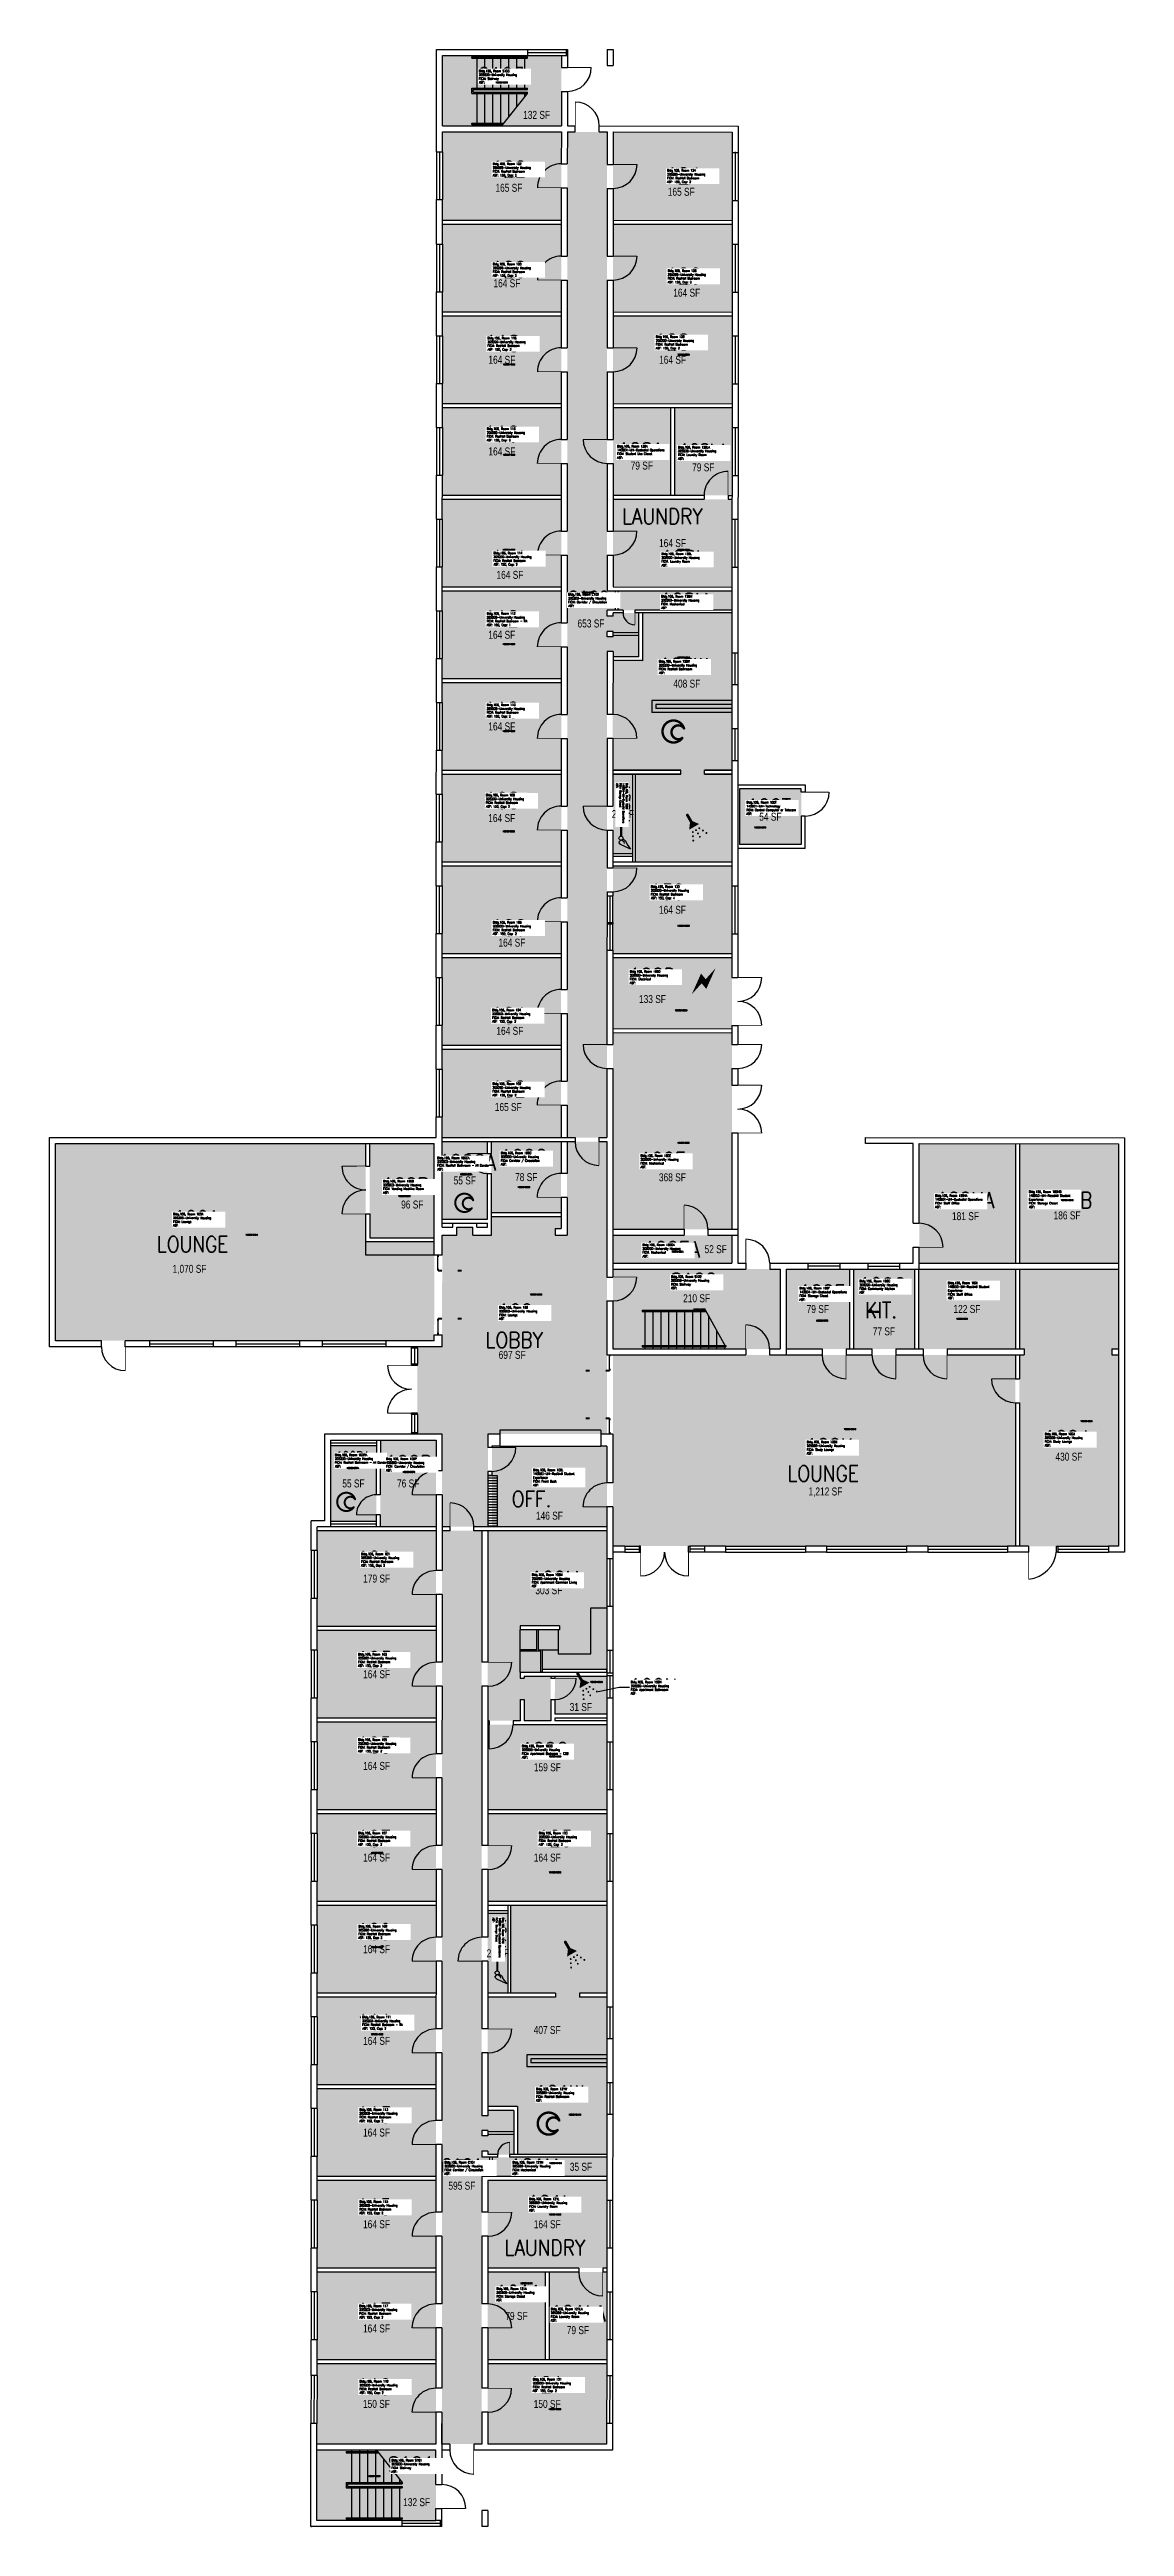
# Model space of a CAD drawing. Header units: inches. Extents: x -394 to 1225, y 0 to 3729.
import ezdxf
from ezdxf.enums import TextEntityAlignment as Align

# ---------------------------------------------------------------- set-up
doc = ezdxf.new("R2010")
doc.units = ezdxf.units.IN
doc.header["$LTSCALE"] = 0.25
doc.header["$MEASUREMENT"] = 0
doc.layers.get('0').update_dxf_attribs({"linetype": 'CONTINUOUS'})
for name, color, linetype in [('A-DOOR', 2, 'CONTINUOUS'), ('A-FLOR', 3, 'CONTINUOUS'), ('A-GLAZ', 1, 'CONTINUOUS'), ('A-GLAZ-SILL', 2, 'CONTINUOUS'), ('A-IDEN-ICON', 4, 'CONTINUOUS'), ('A-IDEN-RNUM', 7, 'CONTINUOUS'), ('A-IDEN-SNUM', 4, 'CONTINUOUS'), ('A-IDEN-TEXT', 4, 'CONTINUOUS'), ('A-IDEN-VNUM', 4, 'CONTINUOUS'), ('A-WALL', 5, 'CONTINUOUS'), ('AREA-TEXT', 3, 'CONTINUOUS'), ('Rooms-Category-Color', 7, 'CONTINUOUS'), ('Rooms-College-Color', 7, 'CONTINUOUS'), ('Rooms-Department-Color', 7, 'CONTINUOUS'), ('Rooms-Division-Color', 7, 'CONTINUOUS'), ('Rooms-Information', 7, 'CONTINUOUS')]:
    doc.layers.add(name, color=color, linetype=linetype)
doc.styles.add('AREA', font='arial.ttf', dxfattribs={"width": 0.75, "height": 12})
doc.styles.add('ROOMSNUMBER', font='SIMPLEX.shx', dxfattribs={"height": 0.18})
doc.styles.add('ROOMVNUMBER', font='simplex.shx', dxfattribs={"width": 0.85})

# ---------------------------------------------------------------- blocks, each defined once
blk = doc.blocks.new('Cpshower')
at = {"color": 0, "linetype": 'ByBlock'}
blk.add_lwpolyline([(-0.015, 0.04, 0, 0.06, 0), (0.005, 0.005, 0.06, 0.06, 0)], format="xyseb", dxfattribs=at)
for points, const_width in [([(-0.032, 0.062, 1), (-0.028, 0.069, 1)], 0.0075), ([(0.03, -0.004, 1), (0.034, -0.001, 1)], 0.005), ([(-0.004, -0.024, 1), (0, -0.021, 1)], 0.005), ([(-0.003, -0.046, 1), (0.001, -0.043, 1)], 0.005), ([(-0.002, -0.068, 1), (0.003, -0.066, 1)], 0.005), ([(0.013, -0.014, 1), (0.017, -0.011, 1)], 0.005), ([(0.023, -0.031, 1), (0.027, -0.028, 1)], 0.005), ([(0.033, -0.048, 1), (0.037, -0.046, 1)], 0.005), ([(0.049, -0.016, 1), (0.053, -0.013, 1)], 0.005), ([(0.067, -0.028, 1), (0.072, -0.026, 1)], 0.005)]:
    blk.add_lwpolyline(points, format="xyb", close=True, dxfattribs=dict(at, const_width=const_width))
at = {"color": 0, "linetype": 'ByBlock', "const_width": 0.015}
blk.add_lwpolyline([(-0.01, 0.031), (-0.03, 0.066)], dxfattribs=at)
blk = doc.blocks.new('Cpbath')
at = {"color": 0, "linetype": 'ByBlock', "const_width": 0.0127}
for points in [[(0.057, 0.017, 0.861492), (-0.055, 0, 1)], [(-0.055, 0, 0.726902), (0.049, -0.034, 1)], [(0.057, 0.017, 0.729002), (-0.008, -0.004, 1)], [(-0.008, -0.004, 0.609468), (0.049, -0.034, 1)]]:
    blk.add_lwpolyline(points, format="xyb", dxfattribs=at)
at = {"color": 0, "linetype": 'ByBlock', "const_width": 0.00637}
for points in [[(0.054, 0.015, 1), (0.06, 0.018, 1)], [(0.046, -0.035, 1), (0.051, -0.032, 1)]]:
    blk.add_lwpolyline(points, format="xyb", close=True, dxfattribs=at)
blk = doc.blocks.new('Cpcust')
at = {"color": 0, "linetype": 'ByBlock'}
for p, q in [((0.017, -0.064), (0.02, -0.047)), ((0.036, -0.07), (0.017, -0.064)), ((0.026, -0.041), (0.045, -0.041)), ((0.03, -0.034), (0.038, -0.03)), ((0.112, -0.063), (0.036, -0.07)), ((0.038, -0.03), (0.053, -0.032)), ((0.045, -0.041), (0.054, -0.051)), ((0.053, -0.032), (0.075, -0.048)), ((0.075, -0.048), (0.112, -0.063))]:
    blk.add_line(p, q, dxfattribs=at)
at = {"color": 0, "linetype": 'ByBlock', "const_width": 0.015}
blk.add_lwpolyline([(-0.03, 0.05), (0.01, -0.019)], dxfattribs=at)
at = {"color": 0, "linetype": 'ByBlock', "const_width": 0.0075}
blk.add_lwpolyline([(-0.033, 0.048, 1), (-0.027, 0.052, 1)], format="xyb", close=True, dxfattribs=at)
at = {"color": 0, "linetype": 'ByBlock'}
blk.add_circle((0.016, -0.031), 0.0141, dxfattribs=at)
blk = doc.blocks.new('Cpelect')
at = {"color": 0, "linetype": 'ByBlock'}
blk.add_lwpolyline([(0.062, 0.063, 0, 0.03, 0), (0.01, -0.017, 0.03, 0.03, 0), (-0.01, 0.007, 0.03, 0, 0), (-0.062, -0.073, 0.03, 0, 0)], format="xyseb", dxfattribs=at)

msp = doc.modelspace()

# ---------------------------------------------------------------- hatches: boundary and pattern name
at = {"layer": 'Rooms-Category-Color', "true_color": 0xadadad}
for points in [[(376.9, 3719.9), (325.9, 3719.9), (197.9, 3720), (197.9, 3614), (376.9, 3613.9)], [(445.7, 3604.9), (385.7, 3604.9), (385.7, 2090.9), (445.7, 2090.9), (445.7, 2822.9), (454.7, 2822.9), (454.7, 2814.9), (493.7, 2814.9), (493.7, 2846.9), (454.7, 2846.9), (454.7, 2844.9), (445.7, 2844.9), (445.7, 2852.9), (454.7, 2852.9), (454.7, 2850.9), (493.7, 2850.9), (493.7, 2880.9), (454.7, 2880.9), (454.7, 2875.9), (445.7, 2875.9), (445.7, 2884.9), (457.7, 2884.9), (457.7, 2913.9), (445.7, 2913.9)], [(633.7, 2913.8), (461.7, 2913.9), (461.7, 2884.9), (633.7, 2884.8)], [(454.5, 2361.9), (454.5, 2254.9), (633.6, 2254.8), (633.6, 2284.8), (633.6, 2361.8)], [(633.6, 2248.8), (454.5, 2248.9), (454.4, 1952.9), (633.5, 1952.9), (633.5, 2121.8)], [(376.5, 2084.9), (271.6, 2084.9), (271.5, 1977.9), (376.4, 1977.9)], [(633.5, 1943.9), (454.4, 1943.9), (454.4, 1901.9), (633.5, 1901.8)], [(706.4, 1892.8), (454.4, 1892.9), (454.4, 1772.9), (706.4, 1772.8)], [(188.4, 1635.5), (104.4, 1635.5), (104.3, 1505), (188.3, 1505)], [(257, 1498.9), (197, 1498.9), (197, 154.9), (197, 154.9), (197, 123.9), (257, 123.9), (257, 526.9), (269, 526.9), (269, 555.9), (257, 555.9), (257, 564.9), (266, 564.9), (266, 559.9), (305, 559.9), (305, 589.9), (266, 589.9), (266, 587.9), (257, 587.9), (257, 595.9), (266, 595.9), (266, 593.9), (305, 593.9), (305, 626), (266, 626), (266, 617.9), (257, 617.9)], [(445.1, 555.9), (273.1, 555.9), (273.1, 526.9), (445.1, 526.9)], [(188, 115), (9, 115), (9, 9), (137, 9), (188, 9)]]:
    msp.add_hatch(color=253, dxfattribs=at).paths.add_polyline_path(points)
at = {"layer": 'Rooms-Category-Color', "true_color": 0x728ef3}
for points in [[(376.9, 3604.9), (197.9, 3605), (197.9, 3575), (197.9, 3503), (197.9, 3472), (376.8, 3471.9)], [(633.9, 3574.9), (633.9, 3604.8), (454.9, 3604.9), (454.8, 3471.9), (633.9, 3471.8), (633.9, 3501.8)], [(376.8, 3465.9), (197.9, 3466), (197.9, 3436), (197.8, 3364), (197.8, 3334), (376.8, 3333.9)], [(633.9, 3435.9), (633.9, 3465.8), (454.8, 3465.9), (454.8, 3333.9), (633.8, 3333.8), (633.8, 3363.8)], [(376.8, 3327.9), (197.8, 3328), (197.8, 3298), (197.8, 3226), (197.8, 3196), (376.8, 3195.9)], [(633.8, 3225.8), (633.8, 3297.8), (633.8, 3327.8), (454.8, 3327.9), (454.8, 3195.9), (633.8, 3195.8)], [(376.8, 3189.9), (197.8, 3190), (197.8, 3160), (197.8, 3088), (197.8, 3058), (376.7, 3057.9)], [(541.3, 3189.9), (454.8, 3189.9), (454.7, 3057.9), (541.2, 3057.9)], [(633.8, 3189.8), (547.3, 3189.9), (547.2, 3057.9), (633.8, 3057.8)], [(376.7, 3051.9), (197.8, 3052), (197.7, 3022), (197.7, 2950), (197.7, 2920), (376.7, 2919.9)], [(633.7, 3021.8), (633.8, 3051.8), (454.7, 3051.9), (454.7, 2919.9), (633.7, 2919.8), (633.7, 2949.8)], [(376.7, 2913.9), (197.7, 2914), (197.7, 2884), (197.7, 2812), (197.7, 2782), (376.6, 2781.9)], [(556, 2637.9), (488, 2637.9), (488, 2581.9), (488, 2577.9), (488, 2505.9), (633, 2505.9), (633, 2637.9), (592, 2637.9), (592, 2643.9), (633, 2643.9), (633, 2658.9), (633, 2706.9), (633, 2772.9), (633, 2820.9), (633, 2880.9), (499, 2880.9), (499, 2811.9), (454, 2811.9), (454, 2643.9), (556, 2643.9)], [(376.6, 2775.9), (197.7, 2776), (197.7, 2746), (197.7, 2674), (197.7, 2644), (376.6, 2643.9)], [(376.6, 2637.9), (197.7, 2638), (197.6, 2608), (197.6, 2536), (197.6, 2506), (376.6, 2505.9)], [(484.6, 2637.9), (454.6, 2637.9), (454.6, 2517.9), (484.6, 2517.9)], [(376.6, 2499.9), (197.6, 2500), (197.6, 2470), (197.6, 2398), (197.6, 2368), (376.5, 2367.9)], [(454.6, 2454.9), (454.5, 2367.9), (633.6, 2367.8), (633.6, 2397.8), (633.6, 2469.8), (633.6, 2499.8), (454.6, 2499.9)], [(376.5, 2361.9), (197.6, 2362), (197.6, 2332), (197.6, 2260), (197.6, 2230), (376.5, 2229.9)], [(376.5, 2223.9), (197.6, 2224), (197.5, 2194), (197.5, 2122), (197.5, 2091), (376.5, 2090.9)], [(82.5, 1934), (82.5, 2082), (-384.5, 2082.1), (-384.6, 1785.1), (-242.6, 1785.1), (-146.6, 1785), (-112.6, 1785), (-16.6, 1785), (17.4, 1785), (113.4, 1785), (185.4, 1785), (185.5, 1933.9)], [(185.5, 2082), (88.5, 2082), (88.5, 1940), (185.5, 1939.9), (185.5, 1949)], [(445.5, 2084.9), (385.5, 2084.9), (385.5, 2000.9), (385.4, 1943.9), (367.4, 1943.9), (367.4, 1953.9), (376.4, 1953.9), (376.4, 1971.9), (271.5, 1971.9), (271.5, 1943.9), (243.5, 1943.9), (243.5, 1955.9), (219.5, 1955.9), (219.5, 1943.9), (197.5, 1944), (197.5, 1938), (197.4, 1776), (160.2, 1776), (160.2, 1644.5), (197.4, 1644.5), (197.4, 1553), (197.4, 1505), (257.3, 1504.9), (266.3, 1504.9), (266.4, 1644.4), (284.4, 1644.4), (445.4, 1644.4), (445.4, 1763.9), (445.4, 1880.9)], [(265.6, 2084.9), (197.5, 2085), (197.5, 1968), (265.5, 1967.9)], [(1215.5, 2081.7), (1066.5, 2081.7), (1066.5, 1901.7), (1215.5, 1901.7)], [(810.4, 1892.8), (715.4, 1892.8), (715.4, 1772.8), (810.4, 1772.8)], [(908.4, 1892.8), (816.4, 1892.8), (816.4, 1772.8), (908.4, 1772.8)], [(1215.5, 1892.7), (1066.5, 1892.7), (1066.4, 1772.7), (1073.4, 1772.7), (1073.4, 1763.7), (1066.4, 1763.7), (1066.4, 1727.7), (1066.4, 1475.7), (1215.4, 1475.7), (1215.4, 1763.7), (1205.4, 1763.7), (1205.4, 1772.7), (1215.4, 1772.7)], [(1060.4, 1763.7), (715.4, 1763.8), (454.4, 1763.9), (454.4, 1570.9), (454.4, 1534.9), (454.4, 1475.9), (1060.4, 1475.7)], [(98.4, 1627.5), (29.4, 1627.5), (29.4, 1513), (98.3, 1513)], [(445.4, 1525.9), (445.4, 1597.9), (445.4, 1626.4), (272.4, 1626.4), (272.3, 1504.9), (445.4, 1504.9)], [(188.3, 1499), (9.4, 1499), (9.4, 1469), (9.3, 1397), (9.3, 1355), (188.3, 1355)], [(445, 1289.9), (445.1, 1456.9), (445.1, 1498.9), (266, 1498.9), (266, 1212.9), (314.8, 1212.9), (314.8, 1244.9), (320.8, 1244.9), (320.8, 1212.9), (360.8, 1212.9), (360.8, 1279.9), (320.8, 1279.9), (320.8, 1276.9), (314.8, 1276.9), (314.8, 1285.9), (345.8, 1285.9), (345.8, 1317.9), (314.8, 1317.9), (314.8, 1319.9), (339.8, 1319.9), (339.8, 1349.9), (314.9, 1349.9), (314.9, 1355.9), (374.1, 1355.9), (374.1, 1349.9), (341.9, 1349.9), (341.9, 1319.9), (347.8, 1319.9), (347.8, 1289.9)], [(188.3, 1349), (9.3, 1349), (9.3, 1319), (9.3, 1247), (9.3, 1217), (188.3, 1217)], [(445.3, 1279.9), (367.1, 1279.9), (367, 1222.9), (445.3, 1222.9), (445.3, 1246.9)], [(188.3, 1211), (9.3, 1211), (9.3, 1181), (9.3, 1109), (9.3, 1079), (188.2, 1079)], [(445.3, 1108.9), (445.3, 1180.9), (445.3, 1206.9), (266.3, 1206.9), (266.2, 1078.9), (445.3, 1078.9)], [(188.2, 1073), (9.3, 1073), (9.3, 1043), (9.2, 971), (9.2, 941), (188.2, 941)], [(445.2, 970.9), (445.3, 1042.9), (445.3, 1072.9), (266.2, 1072.9), (266.2, 940.9), (445.2, 940.9)], [(188.2, 935), (9.2, 935), (9.2, 905), (9.2, 833), (9.2, 803), (188.2, 803)], [(445, 733.9), (445, 781.9), (445, 796.9), (404, 796.9), (404, 802.9), (445, 802.9), (445, 934.9), (300, 934.9), (300, 802.9), (368, 802.9), (368, 796.9), (266, 796.9), (266, 632), (311, 632), (311, 559.9), (445, 559.9), (445, 619.9), (445, 667.9)], [(296.2, 922.9), (266.2, 922.9), (266.2, 886.9), (266.2, 802.9), (296.2, 802.9)], [(188.2, 797), (9.2, 797), (9.2, 767), (9.2, 695), (9.2, 665), (188.1, 665)], [(188.1, 659), (9.2, 659), (9.2, 629), (9.1, 557), (9.1, 527), (188.1, 527)], [(188.1, 521), (9.1, 521), (9.1, 491), (9.1, 419), (9.1, 389), (188.1, 389)], [(445.1, 418.9), (445.1, 490.9), (445.1, 520.9), (266.1, 520.9), (266.1, 388.9), (445.1, 388.9)], [(188.1, 383), (9.1, 383), (9.1, 353), (9.1, 281), (9.1, 251), (188, 251)], [(352.6, 382.9), (266.1, 382.9), (266, 250.9), (352.5, 250.9)], [(445.1, 382.9), (358.6, 382.9), (358.5, 250.9), (445.1, 250.9)], [(188, 245), (9.1, 245), (9.1, 227), (9, 155), (9, 124), (188, 124)], [(445.1, 244.9), (266, 244.9), (266, 123.9), (445, 123.9), (445, 154.9), (445.1, 226.9)]]:
    msp.add_hatch(color=171, dxfattribs=at).paths.add_polyline_path(points)
at = {"layer": 'Rooms-Category-Color', "true_color": 0xe3c5e1}
msp.add_hatch(color=254, dxfattribs=at).paths.add_polyline_path([(645, 2616), (738, 2616), (738, 2532), (645, 2532), (645, 2616)])
at = {"layer": 'Rooms-Category-Color', "true_color": 0xfa9ba3}
for points in [[(1060.5, 2081.7), (915.5, 2081.8), (915.5, 1901.8), (1060.5, 1901.7)], [(1060.5, 1892.7), (915.5, 1892.8), (914.4, 1892.8), (914.4, 1772.8), (1060.4, 1772.7)]]:
    msp.add_hatch(color=241, dxfattribs=at).paths.add_polyline_path(points)
at = {"layer": 'Rooms-College-Color', "true_color": 0xadadad}
for points in [[(376.9, 3719.9), (325.9, 3719.9), (197.9, 3720), (197.9, 3614), (376.9, 3613.9)], [(376.9, 3604.9), (197.9, 3605), (197.9, 3575), (197.9, 3503), (197.9, 3472), (376.8, 3471.9)], [(445.7, 3604.9), (385.7, 3604.9), (385.7, 2090.9), (445.7, 2090.9), (445.7, 2822.9), (454.7, 2822.9), (454.7, 2814.9), (493.7, 2814.9), (493.7, 2846.9), (454.7, 2846.9), (454.7, 2844.9), (445.7, 2844.9), (445.7, 2852.9), (454.7, 2852.9), (454.7, 2850.9), (493.7, 2850.9), (493.7, 2880.9), (454.7, 2880.9), (454.7, 2875.9), (445.7, 2875.9), (445.7, 2884.9), (457.7, 2884.9), (457.7, 2913.9), (445.7, 2913.9)], [(633.9, 3574.9), (633.9, 3604.8), (454.9, 3604.9), (454.8, 3471.9), (633.9, 3471.8), (633.9, 3501.8)], [(376.8, 3465.9), (197.9, 3466), (197.9, 3436), (197.8, 3364), (197.8, 3334), (376.8, 3333.9)], [(633.9, 3435.9), (633.9, 3465.8), (454.8, 3465.9), (454.8, 3333.9), (633.8, 3333.8), (633.8, 3363.8)], [(376.8, 3327.9), (197.8, 3328), (197.8, 3298), (197.8, 3226), (197.8, 3196), (376.8, 3195.9)], [(633.8, 3225.8), (633.8, 3297.8), (633.8, 3327.8), (454.8, 3327.9), (454.8, 3195.9), (633.8, 3195.8)], [(376.8, 3189.9), (197.8, 3190), (197.8, 3160), (197.8, 3088), (197.8, 3058), (376.7, 3057.9)], [(541.3, 3189.9), (454.8, 3189.9), (454.7, 3057.9), (541.2, 3057.9)], [(633.8, 3189.8), (547.3, 3189.9), (547.2, 3057.9), (633.8, 3057.8)], [(376.7, 3051.9), (197.8, 3052), (197.7, 3022), (197.7, 2950), (197.7, 2920), (376.7, 2919.9)], [(633.7, 3021.8), (633.8, 3051.8), (454.7, 3051.9), (454.7, 2919.9), (633.7, 2919.8), (633.7, 2949.8)], [(376.7, 2913.9), (197.7, 2914), (197.7, 2884), (197.7, 2812), (197.7, 2782), (376.6, 2781.9)], [(633.7, 2913.8), (461.7, 2913.9), (461.7, 2884.9), (633.7, 2884.8)], [(556, 2637.9), (488, 2637.9), (488, 2581.9), (488, 2577.9), (488, 2505.9), (633, 2505.9), (633, 2637.9), (592, 2637.9), (592, 2643.9), (633, 2643.9), (633, 2658.9), (633, 2706.9), (633, 2772.9), (633, 2820.9), (633, 2880.9), (499, 2880.9), (499, 2811.9), (454, 2811.9), (454, 2643.9), (556, 2643.9)], [(376.6, 2775.9), (197.7, 2776), (197.7, 2746), (197.7, 2674), (197.7, 2644), (376.6, 2643.9)], [(376.6, 2637.9), (197.7, 2638), (197.6, 2608), (197.6, 2536), (197.6, 2506), (376.6, 2505.9)], [(484.6, 2637.9), (454.6, 2637.9), (454.6, 2517.9), (484.6, 2517.9)], [(645, 2616), (738, 2616), (738, 2532), (645, 2532), (645, 2616)], [(376.6, 2499.9), (197.6, 2500), (197.6, 2470), (197.6, 2398), (197.6, 2368), (376.5, 2367.9)], [(454.6, 2454.9), (454.5, 2367.9), (633.6, 2367.8), (633.6, 2397.8), (633.6, 2469.8), (633.6, 2499.8), (454.6, 2499.9)], [(376.5, 2361.9), (197.6, 2362), (197.6, 2332), (197.6, 2260), (197.6, 2230), (376.5, 2229.9)], [(454.5, 2361.9), (454.5, 2254.9), (633.6, 2254.8), (633.6, 2284.8), (633.6, 2361.8)], [(633.6, 2248.8), (454.5, 2248.9), (454.4, 1952.9), (633.5, 1952.9), (633.5, 2121.8)], [(376.5, 2223.9), (197.6, 2224), (197.5, 2194), (197.5, 2122), (197.5, 2091), (376.5, 2090.9)], [(82.5, 1934), (82.5, 2082), (-384.5, 2082.1), (-384.6, 1785.1), (-242.6, 1785.1), (-146.6, 1785), (-112.6, 1785), (-16.6, 1785), (17.4, 1785), (113.4, 1785), (185.4, 1785), (185.5, 1933.9)], [(185.5, 2082), (88.5, 2082), (88.5, 1940), (185.5, 1939.9), (185.5, 1949)], [(445.5, 2084.9), (385.5, 2084.9), (385.5, 2000.9), (385.4, 1943.9), (367.4, 1943.9), (367.4, 1953.9), (376.4, 1953.9), (376.4, 1971.9), (271.5, 1971.9), (271.5, 1943.9), (243.5, 1943.9), (243.5, 1955.9), (219.5, 1955.9), (219.5, 1943.9), (197.5, 1944), (197.5, 1938), (197.4, 1776), (160.2, 1776), (160.2, 1644.5), (197.4, 1644.5), (197.4, 1553), (197.4, 1505), (257.3, 1504.9), (266.3, 1504.9), (266.4, 1644.4), (284.4, 1644.4), (445.4, 1644.4), (445.4, 1763.9), (445.4, 1880.9)], [(265.6, 2084.9), (197.5, 2085), (197.5, 1968), (265.5, 1967.9)], [(376.5, 2084.9), (271.6, 2084.9), (271.5, 1977.9), (376.4, 1977.9)], [(1060.5, 2081.7), (915.5, 2081.8), (915.5, 1901.8), (1060.5, 1901.7)], [(1215.5, 2081.7), (1066.5, 2081.7), (1066.5, 1901.7), (1215.5, 1901.7)], [(633.5, 1943.9), (454.4, 1943.9), (454.4, 1901.9), (633.5, 1901.8)], [(706.4, 1892.8), (454.4, 1892.9), (454.4, 1772.9), (706.4, 1772.8)], [(810.4, 1892.8), (715.4, 1892.8), (715.4, 1772.8), (810.4, 1772.8)], [(908.4, 1892.8), (816.4, 1892.8), (816.4, 1772.8), (908.4, 1772.8)], [(1060.5, 1892.7), (915.5, 1892.8), (914.4, 1892.8), (914.4, 1772.8), (1060.4, 1772.7)], [(1215.5, 1892.7), (1066.5, 1892.7), (1066.4, 1772.7), (1073.4, 1772.7), (1073.4, 1763.7), (1066.4, 1763.7), (1066.4, 1727.7), (1066.4, 1475.7), (1215.4, 1475.7), (1215.4, 1763.7), (1205.4, 1763.7), (1205.4, 1772.7), (1215.4, 1772.7)], [(1060.4, 1763.7), (715.4, 1763.8), (454.4, 1763.9), (454.4, 1570.9), (454.4, 1534.9), (454.4, 1475.9), (1060.4, 1475.7)], [(98.4, 1627.5), (29.4, 1627.5), (29.4, 1513), (98.3, 1513)], [(188.4, 1635.5), (104.4, 1635.5), (104.3, 1505), (188.3, 1505)], [(445.4, 1525.9), (445.4, 1597.9), (445.4, 1626.4), (272.4, 1626.4), (272.3, 1504.9), (445.4, 1504.9)], [(188.3, 1499), (9.4, 1499), (9.4, 1469), (9.3, 1397), (9.3, 1355), (188.3, 1355)], [(257, 1498.9), (197, 1498.9), (197, 154.9), (197, 154.9), (197, 123.9), (257, 123.9), (257, 526.9), (269, 526.9), (269, 555.9), (257, 555.9), (257, 564.9), (266, 564.9), (266, 559.9), (305, 559.9), (305, 589.9), (266, 589.9), (266, 587.9), (257, 587.9), (257, 595.9), (266, 595.9), (266, 593.9), (305, 593.9), (305, 626), (266, 626), (266, 617.9), (257, 617.9)], [(445, 1289.9), (445.1, 1456.9), (445.1, 1498.9), (266, 1498.9), (266, 1212.9), (314.8, 1212.9), (314.8, 1244.9), (320.8, 1244.9), (320.8, 1212.9), (360.8, 1212.9), (360.8, 1279.9), (320.8, 1279.9), (320.8, 1276.9), (314.8, 1276.9), (314.8, 1285.9), (345.8, 1285.9), (345.8, 1317.9), (314.8, 1317.9), (314.8, 1319.9), (339.8, 1319.9), (339.8, 1349.9), (314.9, 1349.9), (314.9, 1355.9), (374.1, 1355.9), (374.1, 1349.9), (341.9, 1349.9), (341.9, 1319.9), (347.8, 1319.9), (347.8, 1289.9)], [(188.3, 1349), (9.3, 1349), (9.3, 1319), (9.3, 1247), (9.3, 1217), (188.3, 1217)], [(445.3, 1279.9), (367.1, 1279.9), (367, 1222.9), (445.3, 1222.9), (445.3, 1246.9)], [(188.3, 1211), (9.3, 1211), (9.3, 1181), (9.3, 1109), (9.3, 1079), (188.2, 1079)], [(445.3, 1108.9), (445.3, 1180.9), (445.3, 1206.9), (266.3, 1206.9), (266.2, 1078.9), (445.3, 1078.9)], [(188.2, 1073), (9.3, 1073), (9.3, 1043), (9.2, 971), (9.2, 941), (188.2, 941)], [(445.2, 970.9), (445.3, 1042.9), (445.3, 1072.9), (266.2, 1072.9), (266.2, 940.9), (445.2, 940.9)], [(188.2, 935), (9.2, 935), (9.2, 905), (9.2, 833), (9.2, 803), (188.2, 803)], [(445, 733.9), (445, 781.9), (445, 796.9), (404, 796.9), (404, 802.9), (445, 802.9), (445, 934.9), (300, 934.9), (300, 802.9), (368, 802.9), (368, 796.9), (266, 796.9), (266, 632), (311, 632), (311, 559.9), (445, 559.9), (445, 619.9), (445, 667.9)], [(296.2, 922.9), (266.2, 922.9), (266.2, 886.9), (266.2, 802.9), (296.2, 802.9)], [(188.2, 797), (9.2, 797), (9.2, 767), (9.2, 695), (9.2, 665), (188.1, 665)], [(188.1, 659), (9.2, 659), (9.2, 629), (9.1, 557), (9.1, 527), (188.1, 527)], [(445.1, 555.9), (273.1, 555.9), (273.1, 526.9), (445.1, 526.9)], [(188.1, 521), (9.1, 521), (9.1, 491), (9.1, 419), (9.1, 389), (188.1, 389)], [(445.1, 418.9), (445.1, 490.9), (445.1, 520.9), (266.1, 520.9), (266.1, 388.9), (445.1, 388.9)], [(188.1, 383), (9.1, 383), (9.1, 353), (9.1, 281), (9.1, 251), (188, 251)], [(352.6, 382.9), (266.1, 382.9), (266, 250.9), (352.5, 250.9)], [(445.1, 382.9), (358.6, 382.9), (358.5, 250.9), (445.1, 250.9)], [(188, 245), (9.1, 245), (9.1, 227), (9, 155), (9, 124), (188, 124)], [(445.1, 244.9), (266, 244.9), (266, 123.9), (445, 123.9), (445, 154.9), (445.1, 226.9)], [(188, 115), (9, 115), (9, 9), (137, 9), (188, 9)]]:
    msp.add_hatch(color=253, dxfattribs=at).paths.add_polyline_path(points)
at = {"layer": 'Rooms-Department-Color', "true_color": 0xacacac}
for points in [[(376.9, 3719.9), (325.9, 3719.9), (197.9, 3720), (197.9, 3614), (376.9, 3613.9)], [(445.7, 3604.9), (385.7, 3604.9), (385.7, 2090.9), (445.7, 2090.9), (445.7, 2822.9), (454.7, 2822.9), (454.7, 2814.9), (493.7, 2814.9), (493.7, 2846.9), (454.7, 2846.9), (454.7, 2844.9), (445.7, 2844.9), (445.7, 2852.9), (454.7, 2852.9), (454.7, 2850.9), (493.7, 2850.9), (493.7, 2880.9), (454.7, 2880.9), (454.7, 2875.9), (445.7, 2875.9), (445.7, 2884.9), (457.7, 2884.9), (457.7, 2913.9), (445.7, 2913.9)], [(633.7, 2913.8), (461.7, 2913.9), (461.7, 2884.9), (633.7, 2884.8)], [(454.5, 2361.9), (454.5, 2254.9), (633.6, 2254.8), (633.6, 2284.8), (633.6, 2361.8)], [(633.6, 2248.8), (454.5, 2248.9), (454.4, 1952.9), (633.5, 1952.9), (633.5, 2121.8)], [(376.5, 2084.9), (271.6, 2084.9), (271.5, 1977.9), (376.4, 1977.9)], [(633.5, 1943.9), (454.4, 1943.9), (454.4, 1901.9), (633.5, 1901.8)], [(706.4, 1892.8), (454.4, 1892.9), (454.4, 1772.9), (706.4, 1772.8)], [(188.4, 1635.5), (104.4, 1635.5), (104.3, 1505), (188.3, 1505)], [(257, 1498.9), (197, 1498.9), (197, 154.9), (197, 154.9), (197, 123.9), (257, 123.9), (257, 526.9), (269, 526.9), (269, 555.9), (257, 555.9), (257, 564.9), (266, 564.9), (266, 559.9), (305, 559.9), (305, 589.9), (266, 589.9), (266, 587.9), (257, 587.9), (257, 595.9), (266, 595.9), (266, 593.9), (305, 593.9), (305, 626), (266, 626), (266, 617.9), (257, 617.9)], [(445.1, 555.9), (273.1, 555.9), (273.1, 526.9), (445.1, 526.9)], [(188, 115), (9, 115), (9, 9), (137, 9), (188, 9)]]:
    msp.add_hatch(color=253, dxfattribs=at).paths.add_polyline_path(points)
at = {"layer": 'Rooms-Department-Color', "true_color": 0x604aed}
for points in [[(376.9, 3604.9), (197.9, 3605), (197.9, 3575), (197.9, 3503), (197.9, 3472), (376.8, 3471.9)], [(633.9, 3574.9), (633.9, 3604.8), (454.9, 3604.9), (454.8, 3471.9), (633.9, 3471.8), (633.9, 3501.8)], [(376.8, 3465.9), (197.9, 3466), (197.9, 3436), (197.8, 3364), (197.8, 3334), (376.8, 3333.9)], [(633.9, 3435.9), (633.9, 3465.8), (454.8, 3465.9), (454.8, 3333.9), (633.8, 3333.8), (633.8, 3363.8)], [(376.8, 3327.9), (197.8, 3328), (197.8, 3298), (197.8, 3226), (197.8, 3196), (376.8, 3195.9)], [(633.8, 3225.8), (633.8, 3297.8), (633.8, 3327.8), (454.8, 3327.9), (454.8, 3195.9), (633.8, 3195.8)], [(376.8, 3189.9), (197.8, 3190), (197.8, 3160), (197.8, 3088), (197.8, 3058), (376.7, 3057.9)], [(541.3, 3189.9), (454.8, 3189.9), (454.7, 3057.9), (541.2, 3057.9)], [(633.8, 3189.8), (547.3, 3189.9), (547.2, 3057.9), (633.8, 3057.8)], [(376.7, 3051.9), (197.8, 3052), (197.7, 3022), (197.7, 2950), (197.7, 2920), (376.7, 2919.9)], [(633.7, 3021.8), (633.8, 3051.8), (454.7, 3051.9), (454.7, 2919.9), (633.7, 2919.8), (633.7, 2949.8)], [(376.7, 2913.9), (197.7, 2914), (197.7, 2884), (197.7, 2812), (197.7, 2782), (376.6, 2781.9)], [(556, 2637.9), (488, 2637.9), (488, 2581.9), (488, 2577.9), (488, 2505.9), (633, 2505.9), (633, 2637.9), (592, 2637.9), (592, 2643.9), (633, 2643.9), (633, 2658.9), (633, 2706.9), (633, 2772.9), (633, 2820.9), (633, 2880.9), (499, 2880.9), (499, 2811.9), (454, 2811.9), (454, 2643.9), (556, 2643.9)], [(376.6, 2775.9), (197.7, 2776), (197.7, 2746), (197.7, 2674), (197.7, 2644), (376.6, 2643.9)], [(376.6, 2637.9), (197.7, 2638), (197.6, 2608), (197.6, 2536), (197.6, 2506), (376.6, 2505.9)], [(484.6, 2637.9), (454.6, 2637.9), (454.6, 2517.9), (484.6, 2517.9)], [(645, 2616), (738, 2616), (738, 2532), (645, 2532), (645, 2616)], [(376.6, 2499.9), (197.6, 2500), (197.6, 2470), (197.6, 2398), (197.6, 2368), (376.5, 2367.9)], [(454.6, 2454.9), (454.5, 2367.9), (633.6, 2367.8), (633.6, 2397.8), (633.6, 2469.8), (633.6, 2499.8), (454.6, 2499.9)], [(376.5, 2361.9), (197.6, 2362), (197.6, 2332), (197.6, 2260), (197.6, 2230), (376.5, 2229.9)], [(376.5, 2223.9), (197.6, 2224), (197.5, 2194), (197.5, 2122), (197.5, 2091), (376.5, 2090.9)], [(82.5, 1934), (82.5, 2082), (-384.5, 2082.1), (-384.6, 1785.1), (-242.6, 1785.1), (-146.6, 1785), (-112.6, 1785), (-16.6, 1785), (17.4, 1785), (113.4, 1785), (185.4, 1785), (185.5, 1933.9)], [(185.5, 2082), (88.5, 2082), (88.5, 1940), (185.5, 1939.9), (185.5, 1949)], [(445.5, 2084.9), (385.5, 2084.9), (385.5, 2000.9), (385.4, 1943.9), (367.4, 1943.9), (367.4, 1953.9), (376.4, 1953.9), (376.4, 1971.9), (271.5, 1971.9), (271.5, 1943.9), (243.5, 1943.9), (243.5, 1955.9), (219.5, 1955.9), (219.5, 1943.9), (197.5, 1944), (197.5, 1938), (197.4, 1776), (160.2, 1776), (160.2, 1644.5), (197.4, 1644.5), (197.4, 1553), (197.4, 1505), (257.3, 1504.9), (266.3, 1504.9), (266.4, 1644.4), (284.4, 1644.4), (445.4, 1644.4), (445.4, 1763.9), (445.4, 1880.9)], [(265.6, 2084.9), (197.5, 2085), (197.5, 1968), (265.5, 1967.9)], [(1060.5, 2081.7), (915.5, 2081.8), (915.5, 1901.8), (1060.5, 1901.7)], [(1215.5, 2081.7), (1066.5, 2081.7), (1066.5, 1901.7), (1215.5, 1901.7)], [(810.4, 1892.8), (715.4, 1892.8), (715.4, 1772.8), (810.4, 1772.8)], [(908.4, 1892.8), (816.4, 1892.8), (816.4, 1772.8), (908.4, 1772.8)], [(1060.5, 1892.7), (915.5, 1892.8), (914.4, 1892.8), (914.4, 1772.8), (1060.4, 1772.7)], [(1215.5, 1892.7), (1066.5, 1892.7), (1066.4, 1772.7), (1073.4, 1772.7), (1073.4, 1763.7), (1066.4, 1763.7), (1066.4, 1727.7), (1066.4, 1475.7), (1215.4, 1475.7), (1215.4, 1763.7), (1205.4, 1763.7), (1205.4, 1772.7), (1215.4, 1772.7)], [(1060.4, 1763.7), (715.4, 1763.8), (454.4, 1763.9), (454.4, 1570.9), (454.4, 1534.9), (454.4, 1475.9), (1060.4, 1475.7)], [(98.4, 1627.5), (29.4, 1627.5), (29.4, 1513), (98.3, 1513)], [(445.4, 1525.9), (445.4, 1597.9), (445.4, 1626.4), (272.4, 1626.4), (272.3, 1504.9), (445.4, 1504.9)], [(188.3, 1499), (9.4, 1499), (9.4, 1469), (9.3, 1397), (9.3, 1355), (188.3, 1355)], [(445, 1289.9), (445.1, 1456.9), (445.1, 1498.9), (266, 1498.9), (266, 1212.9), (314.8, 1212.9), (314.8, 1244.9), (320.8, 1244.9), (320.8, 1212.9), (360.8, 1212.9), (360.8, 1279.9), (320.8, 1279.9), (320.8, 1276.9), (314.8, 1276.9), (314.8, 1285.9), (345.8, 1285.9), (345.8, 1317.9), (314.8, 1317.9), (314.8, 1319.9), (339.8, 1319.9), (339.8, 1349.9), (314.9, 1349.9), (314.9, 1355.9), (374.1, 1355.9), (374.1, 1349.9), (341.9, 1349.9), (341.9, 1319.9), (347.8, 1319.9), (347.8, 1289.9)], [(188.3, 1349), (9.3, 1349), (9.3, 1319), (9.3, 1247), (9.3, 1217), (188.3, 1217)], [(445.3, 1279.9), (367.1, 1279.9), (367, 1222.9), (445.3, 1222.9), (445.3, 1246.9)], [(188.3, 1211), (9.3, 1211), (9.3, 1181), (9.3, 1109), (9.3, 1079), (188.2, 1079)], [(445.3, 1108.9), (445.3, 1180.9), (445.3, 1206.9), (266.3, 1206.9), (266.2, 1078.9), (445.3, 1078.9)], [(188.2, 1073), (9.3, 1073), (9.3, 1043), (9.2, 971), (9.2, 941), (188.2, 941)], [(445.2, 970.9), (445.3, 1042.9), (445.3, 1072.9), (266.2, 1072.9), (266.2, 940.9), (445.2, 940.9)], [(188.2, 935), (9.2, 935), (9.2, 905), (9.2, 833), (9.2, 803), (188.2, 803)], [(445, 733.9), (445, 781.9), (445, 796.9), (404, 796.9), (404, 802.9), (445, 802.9), (445, 934.9), (300, 934.9), (300, 802.9), (368, 802.9), (368, 796.9), (266, 796.9), (266, 632), (311, 632), (311, 559.9), (445, 559.9), (445, 619.9), (445, 667.9)], [(296.2, 922.9), (266.2, 922.9), (266.2, 886.9), (266.2, 802.9), (296.2, 802.9)], [(188.2, 797), (9.2, 797), (9.2, 767), (9.2, 695), (9.2, 665), (188.1, 665)], [(188.1, 659), (9.2, 659), (9.2, 629), (9.1, 557), (9.1, 527), (188.1, 527)], [(188.1, 521), (9.1, 521), (9.1, 491), (9.1, 419), (9.1, 389), (188.1, 389)], [(445.1, 418.9), (445.1, 490.9), (445.1, 520.9), (266.1, 520.9), (266.1, 388.9), (445.1, 388.9)], [(188.1, 383), (9.1, 383), (9.1, 353), (9.1, 281), (9.1, 251), (188, 251)], [(352.6, 382.9), (266.1, 382.9), (266, 250.9), (352.5, 250.9)], [(445.1, 382.9), (358.6, 382.9), (358.5, 250.9), (445.1, 250.9)], [(188, 245), (9.1, 245), (9.1, 227), (9, 155), (9, 124), (188, 124)], [(445.1, 244.9), (266, 244.9), (266, 123.9), (445, 123.9), (445, 154.9), (445.1, 226.9)]]:
    msp.add_hatch(color=173, dxfattribs=at).paths.add_polyline_path(points)
at = {"layer": 'Rooms-Division-Color', "true_color": 0xadadad}
for points in [[(376.9, 3719.9), (325.9, 3719.9), (197.9, 3720), (197.9, 3614), (376.9, 3613.9)], [(445.7, 3604.9), (385.7, 3604.9), (385.7, 2090.9), (445.7, 2090.9), (445.7, 2822.9), (454.7, 2822.9), (454.7, 2814.9), (493.7, 2814.9), (493.7, 2846.9), (454.7, 2846.9), (454.7, 2844.9), (445.7, 2844.9), (445.7, 2852.9), (454.7, 2852.9), (454.7, 2850.9), (493.7, 2850.9), (493.7, 2880.9), (454.7, 2880.9), (454.7, 2875.9), (445.7, 2875.9), (445.7, 2884.9), (457.7, 2884.9), (457.7, 2913.9), (445.7, 2913.9)], [(633.7, 2913.8), (461.7, 2913.9), (461.7, 2884.9), (633.7, 2884.8)], [(454.5, 2361.9), (454.5, 2254.9), (633.6, 2254.8), (633.6, 2284.8), (633.6, 2361.8)], [(633.6, 2248.8), (454.5, 2248.9), (454.4, 1952.9), (633.5, 1952.9), (633.5, 2121.8)], [(376.5, 2084.9), (271.6, 2084.9), (271.5, 1977.9), (376.4, 1977.9)], [(633.5, 1943.9), (454.4, 1943.9), (454.4, 1901.9), (633.5, 1901.8)], [(706.4, 1892.8), (454.4, 1892.9), (454.4, 1772.9), (706.4, 1772.8)], [(188.4, 1635.5), (104.4, 1635.5), (104.3, 1505), (188.3, 1505)], [(257, 1498.9), (197, 1498.9), (197, 154.9), (197, 154.9), (197, 123.9), (257, 123.9), (257, 526.9), (269, 526.9), (269, 555.9), (257, 555.9), (257, 564.9), (266, 564.9), (266, 559.9), (305, 559.9), (305, 589.9), (266, 589.9), (266, 587.9), (257, 587.9), (257, 595.9), (266, 595.9), (266, 593.9), (305, 593.9), (305, 626), (266, 626), (266, 617.9), (257, 617.9)], [(445.1, 555.9), (273.1, 555.9), (273.1, 526.9), (445.1, 526.9)], [(188, 115), (9, 115), (9, 9), (137, 9), (188, 9)]]:
    msp.add_hatch(color=253, dxfattribs=at).paths.add_polyline_path(points)
at = {"layer": 'Rooms-Division-Color', "true_color": 0x604aed}
for points in [[(376.9, 3604.9), (197.9, 3605), (197.9, 3575), (197.9, 3503), (197.9, 3472), (376.8, 3471.9)], [(633.9, 3574.9), (633.9, 3604.8), (454.9, 3604.9), (454.8, 3471.9), (633.9, 3471.8), (633.9, 3501.8)], [(376.8, 3465.9), (197.9, 3466), (197.9, 3436), (197.8, 3364), (197.8, 3334), (376.8, 3333.9)], [(633.9, 3435.9), (633.9, 3465.8), (454.8, 3465.9), (454.8, 3333.9), (633.8, 3333.8), (633.8, 3363.8)], [(376.8, 3327.9), (197.8, 3328), (197.8, 3298), (197.8, 3226), (197.8, 3196), (376.8, 3195.9)], [(633.8, 3225.8), (633.8, 3297.8), (633.8, 3327.8), (454.8, 3327.9), (454.8, 3195.9), (633.8, 3195.8)], [(376.8, 3189.9), (197.8, 3190), (197.8, 3160), (197.8, 3088), (197.8, 3058), (376.7, 3057.9)], [(541.3, 3189.9), (454.8, 3189.9), (454.7, 3057.9), (541.2, 3057.9)], [(633.8, 3189.8), (547.3, 3189.9), (547.2, 3057.9), (633.8, 3057.8)], [(376.7, 3051.9), (197.8, 3052), (197.7, 3022), (197.7, 2950), (197.7, 2920), (376.7, 2919.9)], [(633.7, 3021.8), (633.8, 3051.8), (454.7, 3051.9), (454.7, 2919.9), (633.7, 2919.8), (633.7, 2949.8)], [(376.7, 2913.9), (197.7, 2914), (197.7, 2884), (197.7, 2812), (197.7, 2782), (376.6, 2781.9)], [(556, 2637.9), (488, 2637.9), (488, 2581.9), (488, 2577.9), (488, 2505.9), (633, 2505.9), (633, 2637.9), (592, 2637.9), (592, 2643.9), (633, 2643.9), (633, 2658.9), (633, 2706.9), (633, 2772.9), (633, 2820.9), (633, 2880.9), (499, 2880.9), (499, 2811.9), (454, 2811.9), (454, 2643.9), (556, 2643.9)], [(376.6, 2775.9), (197.7, 2776), (197.7, 2746), (197.7, 2674), (197.7, 2644), (376.6, 2643.9)], [(376.6, 2637.9), (197.7, 2638), (197.6, 2608), (197.6, 2536), (197.6, 2506), (376.6, 2505.9)], [(484.6, 2637.9), (454.6, 2637.9), (454.6, 2517.9), (484.6, 2517.9)], [(645, 2616), (738, 2616), (738, 2532), (645, 2532), (645, 2616)], [(376.6, 2499.9), (197.6, 2500), (197.6, 2470), (197.6, 2398), (197.6, 2368), (376.5, 2367.9)], [(454.6, 2454.9), (454.5, 2367.9), (633.6, 2367.8), (633.6, 2397.8), (633.6, 2469.8), (633.6, 2499.8), (454.6, 2499.9)], [(376.5, 2361.9), (197.6, 2362), (197.6, 2332), (197.6, 2260), (197.6, 2230), (376.5, 2229.9)], [(376.5, 2223.9), (197.6, 2224), (197.5, 2194), (197.5, 2122), (197.5, 2091), (376.5, 2090.9)], [(82.5, 1934), (82.5, 2082), (-384.5, 2082.1), (-384.6, 1785.1), (-242.6, 1785.1), (-146.6, 1785), (-112.6, 1785), (-16.6, 1785), (17.4, 1785), (113.4, 1785), (185.4, 1785), (185.5, 1933.9)], [(185.5, 2082), (88.5, 2082), (88.5, 1940), (185.5, 1939.9), (185.5, 1949)], [(445.5, 2084.9), (385.5, 2084.9), (385.5, 2000.9), (385.4, 1943.9), (367.4, 1943.9), (367.4, 1953.9), (376.4, 1953.9), (376.4, 1971.9), (271.5, 1971.9), (271.5, 1943.9), (243.5, 1943.9), (243.5, 1955.9), (219.5, 1955.9), (219.5, 1943.9), (197.5, 1944), (197.5, 1938), (197.4, 1776), (160.2, 1776), (160.2, 1644.5), (197.4, 1644.5), (197.4, 1553), (197.4, 1505), (257.3, 1504.9), (266.3, 1504.9), (266.4, 1644.4), (284.4, 1644.4), (445.4, 1644.4), (445.4, 1763.9), (445.4, 1880.9)], [(265.6, 2084.9), (197.5, 2085), (197.5, 1968), (265.5, 1967.9)], [(1060.5, 2081.7), (915.5, 2081.8), (915.5, 1901.8), (1060.5, 1901.7)], [(1215.5, 2081.7), (1066.5, 2081.7), (1066.5, 1901.7), (1215.5, 1901.7)], [(810.4, 1892.8), (715.4, 1892.8), (715.4, 1772.8), (810.4, 1772.8)], [(908.4, 1892.8), (816.4, 1892.8), (816.4, 1772.8), (908.4, 1772.8)], [(1060.5, 1892.7), (915.5, 1892.8), (914.4, 1892.8), (914.4, 1772.8), (1060.4, 1772.7)], [(1215.5, 1892.7), (1066.5, 1892.7), (1066.4, 1772.7), (1073.4, 1772.7), (1073.4, 1763.7), (1066.4, 1763.7), (1066.4, 1727.7), (1066.4, 1475.7), (1215.4, 1475.7), (1215.4, 1763.7), (1205.4, 1763.7), (1205.4, 1772.7), (1215.4, 1772.7)], [(1060.4, 1763.7), (715.4, 1763.8), (454.4, 1763.9), (454.4, 1570.9), (454.4, 1534.9), (454.4, 1475.9), (1060.4, 1475.7)], [(98.4, 1627.5), (29.4, 1627.5), (29.4, 1513), (98.3, 1513)], [(445.4, 1525.9), (445.4, 1597.9), (445.4, 1626.4), (272.4, 1626.4), (272.3, 1504.9), (445.4, 1504.9)], [(188.3, 1499), (9.4, 1499), (9.4, 1469), (9.3, 1397), (9.3, 1355), (188.3, 1355)], [(445, 1289.9), (445.1, 1456.9), (445.1, 1498.9), (266, 1498.9), (266, 1212.9), (314.8, 1212.9), (314.8, 1244.9), (320.8, 1244.9), (320.8, 1212.9), (360.8, 1212.9), (360.8, 1279.9), (320.8, 1279.9), (320.8, 1276.9), (314.8, 1276.9), (314.8, 1285.9), (345.8, 1285.9), (345.8, 1317.9), (314.8, 1317.9), (314.8, 1319.9), (339.8, 1319.9), (339.8, 1349.9), (314.9, 1349.9), (314.9, 1355.9), (374.1, 1355.9), (374.1, 1349.9), (341.9, 1349.9), (341.9, 1319.9), (347.8, 1319.9), (347.8, 1289.9)], [(188.3, 1349), (9.3, 1349), (9.3, 1319), (9.3, 1247), (9.3, 1217), (188.3, 1217)], [(445.3, 1279.9), (367.1, 1279.9), (367, 1222.9), (445.3, 1222.9), (445.3, 1246.9)], [(188.3, 1211), (9.3, 1211), (9.3, 1181), (9.3, 1109), (9.3, 1079), (188.2, 1079)], [(445.3, 1108.9), (445.3, 1180.9), (445.3, 1206.9), (266.3, 1206.9), (266.2, 1078.9), (445.3, 1078.9)], [(188.2, 1073), (9.3, 1073), (9.3, 1043), (9.2, 971), (9.2, 941), (188.2, 941)], [(445.2, 970.9), (445.3, 1042.9), (445.3, 1072.9), (266.2, 1072.9), (266.2, 940.9), (445.2, 940.9)], [(188.2, 935), (9.2, 935), (9.2, 905), (9.2, 833), (9.2, 803), (188.2, 803)], [(445, 733.9), (445, 781.9), (445, 796.9), (404, 796.9), (404, 802.9), (445, 802.9), (445, 934.9), (300, 934.9), (300, 802.9), (368, 802.9), (368, 796.9), (266, 796.9), (266, 632), (311, 632), (311, 559.9), (445, 559.9), (445, 619.9), (445, 667.9)], [(296.2, 922.9), (266.2, 922.9), (266.2, 886.9), (266.2, 802.9), (296.2, 802.9)], [(188.2, 797), (9.2, 797), (9.2, 767), (9.2, 695), (9.2, 665), (188.1, 665)], [(188.1, 659), (9.2, 659), (9.2, 629), (9.1, 557), (9.1, 527), (188.1, 527)], [(188.1, 521), (9.1, 521), (9.1, 491), (9.1, 419), (9.1, 389), (188.1, 389)], [(445.1, 418.9), (445.1, 490.9), (445.1, 520.9), (266.1, 520.9), (266.1, 388.9), (445.1, 388.9)], [(188.1, 383), (9.1, 383), (9.1, 353), (9.1, 281), (9.1, 251), (188, 251)], [(352.6, 382.9), (266.1, 382.9), (266, 250.9), (352.5, 250.9)], [(445.1, 382.9), (358.6, 382.9), (358.5, 250.9), (445.1, 250.9)], [(188, 245), (9.1, 245), (9.1, 227), (9, 155), (9, 124), (188, 124)], [(445.1, 244.9), (266, 244.9), (266, 123.9), (445, 123.9), (445, 154.9), (445.1, 226.9)]]:
    msp.add_hatch(color=173, dxfattribs=at).paths.add_polyline_path(points)

# ---------------------------------------------------------------- linework, layer by layer
at = {"layer": 'A-DOOR'}
for points, const_width in [([(385.9, 3701.9), (421.9, 3701.9)], 1.2), ([(397.9, 3613.9), (397.9, 3649.9)], 1.2), ([(454.8, 3555.9), (490.8, 3555.9)], 1.2), ([(376.8, 3520.9), (340.8, 3520.9)], 1.2), ([(454.8, 3417.9), (490.8, 3417.9)], 1.2), ([(376.8, 3381.9), (340.8, 3381.9)], 1.2), ([(376.8, 3243.9), (340.8, 3243.9)], 1.2), ([(454.8, 3279.9), (490.8, 3279.9)], 1.2), ([(445.7, 3141.9), (409.7, 3141.9)], 1.2), ([(376.7, 3105.9), (340.7, 3105.9)], 1.2), ([(627.8, 3057.8), (627.8, 3093.8)], 1.2), ([(454.7, 3003.9), (490.7, 3003.9)], 1.2), ([(376.7, 2967.9), (340.7, 2967.9)], 1.2), ([(487.7, 2880.9), (487.7, 2862.9)], 1.2), ([(376.7, 2829.9), (340.7, 2829.9)], 1.2), ([(376.6, 2691.9), (340.6, 2691.9)], 1.2), ([(454.6, 2691.9), (490.6, 2691.9)], 1.2), ([(744, 2611), (780, 2611)], 1.2), ([(445.6, 2589.9), (409.6, 2589.9)], 1.2), ([(376.6, 2553.9), (340.6, 2553.9)], 1.2), ([(454.6, 2496.9), (490.6, 2496.9)], 1.2), ([(376.6, 2415.9), (340.6, 2415.9)], 1.2), ([(642.6, 2331.9), (678.6, 2331.9)], 1.2), ([(376.5, 2277.9), (340.5, 2277.9)], 1.2), ([(642.6, 2259.9), (678.6, 2259.9)], 1.2), ([(445.5, 2231.1), (409.5, 2231.1)], 1.2), ([(642.6, 2231), (678.6, 2231)], 1.2), ([(642.5, 2169.8), (678.5, 2169.8)], 1.2), ([(376.5, 2139.9), (340.5, 2139.9)], 1.2), ([(642.5, 2097.8), (678.5, 2097.8)], 1.2), ([(265.6, 2066.9), (235.6, 2066.9)], 1.2), ([(433.5, 2084.9), (433.5, 2048.9)], 1.2), ([(82.5, 2048), (46.5, 2047.9)], 1.2), ([(82.5, 1976), (46.5, 1976)], 1.2), ([(376.5, 2000.9), (340.5, 2000.9)], 1.2), ([(561.5, 1952.9), (561.5, 1988.9)], 1.2), ([(191, 1914), (191, 1911)], 3), ([(654.5, 1901.8), (654.5, 1937.8)], 1.2), ([(915.5, 1925.8), (951.5, 1925.8)], 1.2), ([(191, 1890.5), (191, 1893.5)], 3), ([(454.4, 1880.9), (490.4, 1880.9)], 1.2), ([(191, 1818.5), (191, 1815.5)], 3), ([(191, 1794), (191, 1797)], 3), ([(654.4, 1772.8), (654.4, 1808.8)], 1.2), ([(-279.6, 1776.1), (-279.6, 1740.1)], 1.2), ([(449.5, 1764.5), (449.5, 1761.5)], 3), ([(805.4, 1763.8), (805.4, 1727.8)], 1.2), ([(880.4, 1763.8), (880.4, 1727.8)], 1.2), ([(957.4, 1763.8), (957.4, 1727.8)], 1.2), ([(151.2, 1748), (115.2, 1748)], 1.2), ([(449.5, 1740), (449.5, 1743)], 3), ([(1060.4, 1727.7), (1024.4, 1727.7)], 1.2), ([(151.2, 1676), (115.2, 1676)], 1.2), ([(449.5, 1665), (449.5, 1668)], 3), ([(449.5, 1644.5), (449.5, 1647.5)], 3), ([(272.4, 1624.4), (308.4, 1624.4)], 1.2), ([(188.3, 1553), (152.3, 1553)], 1.2), ([(209.3, 1504.9), (209.3, 1540.9)], 1.2), ([(445.4, 1534.9), (409.4, 1534.9)], 1.2), ([(98.3, 1523), (68.3, 1523)], 1.2), ([(496.2, 1466.9), (496.2, 1430.9)], 1.2), ([(568.2, 1466.9), (568.2, 1430.9)], 1.2), ([(1080.3, 1468.2), (1080.3, 1426.2)], 1.2), ([(188.3, 1403), (152.3, 1403)], 1.2), ([(266.3, 1300.9), (302.3, 1300.9)], 1.2), ([(367.1, 1276.9), (399.1, 1276.9)], 1.2), ([(188.3, 1265), (152.3, 1265)], 1.2), ([(268.3, 1206.9), (268.2, 1170.9)], 1.2), ([(188.2, 1127), (152.2, 1127)], 1.2), ([(266.2, 1024.9), (302.2, 1024.9)], 1.2), ([(188.2, 989), (152.2, 989)], 1.2), ([(188.2, 851), (152.2, 851)], 1.2), ([(257.2, 850.9), (221.2, 850.9)], 1.2), ([(266.1, 748.9), (302.1, 748.9)], 1.2), ([(188.1, 713), (152.1, 713)], 1.2), ([(188.1, 575), (152.1, 575)], 1.2), ([(299.1, 559.9), (299.1, 577.9)], 1.2), ([(266.1, 472.9), (302.1, 472.9)], 1.2), ([(188.1, 437), (152.1, 437)], 1.2), ([(439.1, 382.9), (439.1, 346.9)], 1.2), ([(188, 299), (152, 299)], 1.2), ([(266.1, 298.9), (302.1, 298.9)], 1.2), ([(266, 207.9), (302, 207.9)], 1.2), ([(188, 172), (152, 172)], 1.2), ([(245, 114.9), (245, 78.9)], 1.2), ([(197, 27), (233, 26.9)], 1.2)]:
    msp.add_lwpolyline(points, dxfattribs=dict(at, const_width=const_width))
for points in [[(191, 1890.5, 3, 3, 0), (197, 1890.5, 0, 0, 0), (221, 1890.5, 3, 3, 0), (227, 1890.5, 0, 0, -0.414214), (191, 1854.5, 0, 0, -1.337225)], [(191, 1818.5, 3, 3, 0), (197, 1818.5, 0, 0, 0), (221, 1818.5, 3, 3, 0), (227, 1818.5, 0, 0, 0.414214), (191, 1854.5, 0, 0, 1.337225)], [(449.5, 1740, 3, 3, 0), (443.5, 1740, 0, 0, 0), (419.5, 1740, 3, 3, 0), (413.5, 1740, 0, 0, 0.414214), (449.5, 1704, 0, 0, 1.337225)], [(449.5, 1668, 3, 3, 0), (443.5, 1668, 0, 0, 0), (419.5, 1668, 3, 3, 0), (413.5, 1668, 0, 0, -0.414214), (449.5, 1704, 0, 0, -1.337225)]]:
    msp.add_lwpolyline(points, format="xyseb", dxfattribs=at)
for centre, radius, start, end in [((385.9, 3701.9), 36, 269.9858, 359.9858), ((397.9, 3613.9), 36, 359.9858, 89.9858), ((376.8, 3520.9), 36, 89.9858, 179.9858), ((454.8, 3555.9), 36, 269.9858, 359.9858), ((376.8, 3381.9), 36, 89.9858, 179.9858), ((454.8, 3417.9), 36, 269.9858, 359.9858), ((376.8, 3243.9), 36, 89.9858, 179.9858), ((454.8, 3279.9), 36, 269.9858, 359.9858), ((376.7, 3105.9), 36, 89.9858, 179.9858), ((445.7, 3141.9), 36, 179.9858, 269.9858), ((627.8, 3057.8), 36, 89.9858, 179.9858), ((376.7, 2967.9), 36, 89.9858, 179.9858), ((454.7, 3003.9), 36, 269.9858, 359.9858), ((487.7, 2880.9), 18, 179.9858, 269.9858), ((376.7, 2829.9), 36, 89.9858, 179.9858), ((376.6, 2691.9), 36, 89.9858, 179.9858), ((454.6, 2691.9), 36, 359.9858, 89.9858), ((744, 2611), 36, 270, 360), ((376.6, 2553.9), 36, 89.9858, 179.9858), ((445.6, 2589.9), 36, 179.9858, 269.9858), ((454.6, 2496.9), 36, 269.9858, 359.9858), ((376.6, 2415.9), 36, 89.9858, 179.9858), ((376.5, 2277.9), 36, 89.9858, 179.9858), ((642.6, 2331.9), 36, 269.9858, 359.9858), ((642.6, 2259.9), 36, 359.9858, 89.9858), ((445.5, 2231.1), 36, 179.9858, 269.9858), ((642.6, 2231), 36, 269.9858, 359.9858), ((376.5, 2139.9), 36, 89.9858, 179.9858), ((642.5, 2169.8), 36, 269.9858, 359.9858), ((642.5, 2097.8), 36, 359.9858, 89.9858), ((265.6, 2066.9), 30, 179.9858, 269.9858), ((433.5, 2084.9), 36, 179.9858, 269.9858), ((82.5, 2048), 36, 180.0142, 270.0142), ((376.5, 2000.9), 36, 89.9858, 179.9858), ((82.5, 1976), 36, 89.9858, 179.9858), ((561.5, 1952.9), 36, 359.9858, 89.9858), ((915.5, 1925.8), 36, 359.9858, 89.9858), ((654.5, 1901.8), 36, 359.9858, 89.9858), ((454.4, 1880.9), 36, 269.9858, 359.9858), ((654.4, 1772.8), 36, 359.9858, 89.9858), ((-279.6, 1776.1), 36, 179.9858, 269.9858), ((805.4, 1763.8), 36, 179.9858, 269.9858), ((880.4, 1763.8), 36, 179.9858, 269.9858), ((957.4, 1763.8), 36, 179.9858, 269.9858), ((151.2, 1748), 36, 179.9858, 269.9858), ((1060.4, 1727.7), 36, 179.9858, 269.9858), ((151.2, 1676), 36, 89.9858, 179.9858), ((272.4, 1624.4), 36, 269.9858, 359.9858), ((188.3, 1553), 36, 89.9858, 179.9858), ((445.4, 1534.9), 36, 89.9858, 179.9858), ((98.3, 1523), 30, 89.9858, 179.9858), ((209.3, 1504.9), 36, 359.9858, 89.9858), ((496.2, 1466.9), 36, 270.0142, 0.0142), ((568.2, 1466.9), 36, 179.9858, 269.9858), ((1076, 1472.6), 46.5, 275.3431, 354.6705), ((188.3, 1403), 36, 89.9858, 179.9858), ((188.3, 1265), 36, 89.9858, 179.9858), ((266.3, 1300.9), 36, 269.9858, 359.9858), ((367.1, 1276.9), 32, 269.9858, 359.9858), ((268.3, 1206.9), 36, 269.9858, 359.9858), ((188.2, 1127), 36, 89.9858, 179.9858), ((188.2, 989), 36, 89.9858, 179.9858), ((266.2, 1024.9), 36, 269.9858, 359.9858), ((188.2, 851), 36, 89.9858, 179.9858), ((257.2, 850.9), 36, 89.9858, 179.9858), ((188.1, 713), 36, 89.9858, 179.9858), ((266.1, 748.9), 36, 269.9858, 359.9858), ((188.1, 575), 36, 89.9858, 179.9858), ((299.1, 559.9), 18, 89.9858, 179.9858), ((188.1, 437), 36, 89.9858, 179.9858), ((266.1, 472.9), 36, 269.9858, 359.9858), ((439.1, 382.9), 36, 179.9858, 269.9858), ((188, 299), 36, 89.9858, 179.9858), ((266.1, 298.9), 36, 359.9858, 89.9858), ((188, 172), 36, 89.9858, 179.9858), ((266, 207.9), 36, 269.9858, 359.9858), ((245, 114.9), 36, 179.9858, 269.9858), ((197, 27), 36, 359.9858, 89.9858)]:
    msp.add_arc(centre, radius, start, end, dxfattribs=at)
at = {"layer": 'A-FLOR'}
for p, q in [((242, 3717.9), (325.9, 3717.9)), ((242, 3715.9), (242, 3717.9)), ((242, 3715.9), (325.9, 3715.9)), ((249.9, 3670.9), (249.9, 3719.9)), ((261.9, 3670.9), (261.9, 3719.9)), ((273.9, 3670.9), (273.9, 3719.9)), ((285.9, 3670.9), (285.9, 3719.9)), ((297.9, 3670.9), (297.9, 3719.9)), ((309.9, 3670.9), (309.9, 3719.9)), ((321.9, 3670.9), (321.9, 3719.9)), ((325.9, 3715.9), (325.9, 3717.9)), ((241.9, 3670.9), (325.9, 3670.9)), ((241.9, 3662.9), (241.9, 3670.9)), ((241.9, 3662.9), (325.9, 3662.9)), ((244, 3668.9), (325.9, 3668.9)), ((244, 3664.9), (244, 3668.9)), ((244, 3664.9), (325.9, 3664.9)), ((249.9, 3613.9), (249.9, 3662.9)), ((261.9, 3613.9), (261.9, 3662.9)), ((273.9, 3613.9), (273.9, 3662.9)), ((285.9, 3613.9), (285.9, 3662.9)), ((287.4, 3613.9), (325.9, 3662.9)), ((297.9, 3627.3), (297.9, 3662.9)), ((309.9, 3642.5), (309.9, 3662.9)), ((321.9, 3657.8), (321.9, 3662.9)), ((325.9, 3668.9), (325.9, 3670.9)), ((325.9, 3662.9), (325.9, 3664.9)), ((241.9, 3615.9), (241.9, 3617.9)), ((241.9, 3617.9), (290.5, 3617.9)), ((241.9, 3615.9), (289, 3615.9)), ((82.5, 1914), (82.5, 1934)), ((185.5, 1914), (82.5, 1914)), ((498.4, 1830.9), (594, 1830.9)), ((498.4, 1830.9), (498.4, 1828.9)), ((498.4, 1828.9), (595.1, 1828.9)), ((502.4, 1828.9), (502.4, 1772.9)), ((502.4, 1828.9), (592.6, 1828.9)), ((514.4, 1828.9), (514.4, 1772.9)), ((526.4, 1828.9), (526.4, 1772.9)), ((538.4, 1828.9), (538.4, 1772.9)), ((550.4, 1828.9), (550.4, 1772.9)), ((562.4, 1828.9), (562.4, 1772.9)), ((574.4, 1828.9), (574.4, 1772.9)), ((586.4, 1828.9), (586.4, 1772.9)), ((624.4, 1775.8), (594, 1830.9)), ((598.4, 1822.9), (598.4, 1772.9)), ((610.4, 1801.2), (610.4, 1772.8)), ((498.4, 1777.9), (624.4, 1777.8)), ((498.4, 1777.9), (498.4, 1775.9)), ((498.4, 1775.9), (624.4, 1775.8)), ((622.4, 1779.5), (622.4, 1772.8)), ((624.4, 1777.8), (624.4, 1775.8)), ((284.4, 1650.4), (284.4, 1644.4)), ((436.4, 1650.4), (284.4, 1650.4)), ((436.4, 1650.4), (436.4, 1644.4)), ((284.4, 1626.4), (436.4, 1626.4)), ((266.3, 1582.4), (266.3, 1504.9)), ((266.3, 1574.4), (280.4, 1574.4)), ((266.3, 1570.4), (280.3, 1570.4)), ((266.3, 1566.4), (280.3, 1566.4)), ((266.3, 1582.4), (280.4, 1582.4)), ((266.3, 1578.4), (280.4, 1578.4)), ((280.4, 1582.4), (280.3, 1504.9)), ((266.3, 1562.5), (280.3, 1562.4)), ((266.3, 1558.5), (280.3, 1558.5)), ((266.3, 1554.5), (280.3, 1554.5)), ((266.3, 1550.5), (280.3, 1550.5)), ((266.3, 1546.5), (280.3, 1546.5)), ((266.3, 1542.5), (280.3, 1542.5)), ((266.3, 1538.5), (280.3, 1538.5)), ((266.3, 1534.5), (280.3, 1534.5)), ((266.3, 1530.5), (280.3, 1530.5)), ((266.3, 1526.5), (280.3, 1526.5)), ((266.3, 1522.5), (280.3, 1522.5)), ((266.3, 1518.5), (280.3, 1518.5)), ((266.3, 1514.5), (280.3, 1514.5)), ((266.3, 1510.5), (280.3, 1510.5)), ((266.3, 1506.5), (280.3, 1506.5)), ((421.1, 1313.9), (421.1, 1382.9)), ((421.1, 1382.9), (445.3, 1382.9)), ((315.1, 1285.9), (315.1, 1349.9)), ((342.1, 1349.9), (342.1, 1319.9)), ((372.1, 1349.9), (372.1, 1313.9)), ((348.1, 1319.9), (372.1, 1319.9)), ((372.1, 1313.9), (421.1, 1313.9)), ((53.1, 113), (100.1, 113)), ((53.1, 113), (53.1, 111)), ((61, 115), (61, 66)), ((73, 115), (73, 66)), ((85, 115), (85, 66)), ((97, 115), (97, 66)), ((98.5, 115), (137, 66)), ((53.1, 111), (101.7, 111)), ((109, 101.6), (109, 66)), ((121, 86.3), (121, 66)), ((53.1, 66), (53.1, 58)), ((53.1, 66), (137, 66)), ((53.1, 58), (137, 58)), ((55.1, 64), (55.1, 60)), ((55.1, 64), (137, 64)), ((55.1, 60), (137, 60)), ((61, 58), (61, 9)), ((73, 58), (73, 9)), ((85, 58), (85, 9)), ((97, 58), (97, 9)), ((109, 58), (109, 9)), ((121, 58), (121, 9)), ((133, 71.1), (133, 66)), ((133, 58), (133, 9)), ((137, 66), (137, 64)), ((137, 60), (137, 58)), ((53, 13), (53, 11)), ((53, 13), (137, 13)), ((53, 11), (137, 11)), ((137, 13), (137, 11))]:
    msp.add_line(p, q, dxfattribs=at)
at = {"layer": 'A-GLAZ'}
for p, q in [((325.9, 3724.4), (383.9, 3724.4)), ((193.4, 3575), (193.4, 3503)), ((638.4, 3574.8), (638.4, 3502.8)), ((193.4, 3436), (193.3, 3364)), ((638.4, 3435.8), (638.3, 3363.8)), ((193.3, 3297.9), (193.3, 3225.9)), ((638.3, 3297.8), (638.3, 3225.8)), ((193.3, 3159.9), (193.3, 3087.9)), ((638.3, 3159.8), (638.3, 3087.8)), ((193.2, 3021.9), (193.2, 2949.9)), ((638.2, 3021.8), (638.2, 2949.8)), ((193.2, 2883.9), (193.2, 2811.9)), ((638.2, 2820.8), (638.2, 2772.8)), ((193.2, 2745.9), (193.2, 2673.9)), ((638.2, 2706.8), (638.2, 2658.8)), ((193.1, 2607.9), (193.1, 2535.9)), ((193.1, 2469.9), (193.1, 2397.9)), ((638.1, 2469.8), (638.1, 2397.8)), ((450.1, 2454.9), (450.1, 2414.9)), ((450.1, 2412.9), (450, 2372.9)), ((193.1, 2331.9), (193.1, 2259.9)), ((193, 2193.9), (193, 2121.9)), ((191, 1893.5), (191, 1911)), ((796.5, 1897.3), (748.5, 1897.3)), ((838.5, 1897.3), (886.5, 1897.3)), ((191, 1815.5), (191, 1797)), ((-242.6, 1780.6), (-146.6, 1780.5)), ((-112.6, 1780.5), (-16.6, 1780.5)), ((17.4, 1780.5), (113.4, 1780.5)), ((155.7, 1774), (155.7, 1750)), ((449.5, 1743), (449.5, 1761.5)), ((155.7, 1673.9), (155.7, 1646.5)), ((449.5, 1647.5), (449.5, 1666)), ((4.9, 1469), (4.8, 1397)), ((449.9, 1456.9), (449.8, 1384.9)), ((472.2, 1471.4), (494.2, 1471.4)), ((592.2, 1471.4), (570.2, 1471.4)), ((624.2, 1471.3), (744.2, 1471.3)), ((776.2, 1471.3), (896.2, 1471.3)), ((928.3, 1471.3), (1048.3, 1471.2)), ((1124.3, 1471.2), (1200.3, 1471.2)), ((4.8, 1319), (4.8, 1247)), ((449.8, 1318.9), (449.8, 1284.9)), ((449.8, 1280.9), (449.8, 1246.9)), ((4.8, 1181), (4.8, 1109)), ((449.8, 1180.9), (449.8, 1108.9)), ((4.8, 1043), (4.7, 971)), ((449.8, 1042.9), (449.7, 970.9)), ((4.7, 905), (4.7, 833)), ((4.7, 767), (4.7, 695)), ((449.7, 781.9), (449.7, 733.9)), ((449.7, 667.9), (449.7, 619.9)), ((4.7, 629), (4.6, 557)), ((4.6, 491), (4.6, 419)), ((449.6, 490.9), (449.6, 418.9)), ((4.6, 353), (4.6, 281)), ((449.6, 352.9), (449.6, 280.9)), ((4.6, 227), (4.5, 155)), ((449.6, 226.9), (449.5, 154.9)), ((195, 4.5), (137, 4.5))]:
    msp.add_line(p, q, dxfattribs=at)
at = {"layer": 'A-GLAZ-SILL'}
for p, q in [((325.9, 3728.9), (383.9, 3728.9)), ((325.9, 3719.9), (383.9, 3719.9)), ((188.9, 3575), (188.9, 3503)), ((197.9, 3575), (197.9, 3503)), ((633.9, 3574.9), (633.9, 3502.9)), ((642.9, 3574.9), (642.9, 3502.9)), ((188.9, 3436), (188.8, 3364)), ((197.9, 3436), (197.8, 3364)), ((633.9, 3435.9), (633.8, 3363.9)), ((642.9, 3435.9), (642.8, 3363.9)), ((188.8, 3298), (188.8, 3226)), ((197.8, 3298), (197.8, 3226)), ((633.8, 3297.8), (633.8, 3225.8)), ((642.8, 3297.8), (642.8, 3225.8)), ((188.8, 3160), (188.8, 3088)), ((197.8, 3160), (197.8, 3088)), ((633.8, 3159.8), (633.8, 3087.8)), ((642.8, 3159.8), (642.8, 3087.8)), ((188.7, 3022), (188.7, 2950)), ((197.7, 3022), (197.7, 2950)), ((633.7, 3021.8), (633.7, 2949.8)), ((642.7, 3021.8), (642.7, 2949.8)), ((188.7, 2884), (188.7, 2812)), ((197.7, 2884), (197.7, 2812)), ((633.7, 2820.9), (633.7, 2772.8)), ((642.7, 2820.8), (642.7, 2772.8)), ((188.7, 2746), (188.7, 2674)), ((197.7, 2746), (197.7, 2674)), ((633.7, 2706.9), (633.7, 2658.8)), ((642.7, 2706.8), (642.7, 2658.8)), ((188.6, 2608), (188.6, 2536)), ((197.6, 2608), (197.6, 2536)), ((188.6, 2470), (188.6, 2398)), ((197.6, 2470), (197.6, 2398)), ((633.6, 2469.8), (633.6, 2397.8)), ((642.6, 2469.8), (642.6, 2397.8)), ((445.6, 2454.9), (445.6, 2414.9)), ((454.6, 2414.9), (454.6, 2454.9)), ((445.6, 2412.9), (445.5, 2372.9)), ((454.5, 2372.9), (454.6, 2412.9)), ((188.6, 2332), (188.6, 2260)), ((197.6, 2332), (197.6, 2260)), ((188.5, 2194), (188.5, 2122)), ((197.5, 2194), (197.5, 2122)), ((748.5, 1901.8), (796.5, 1901.8)), ((748.5, 1892.8), (796.5, 1892.8)), ((838.5, 1901.8), (886.5, 1901.8)), ((838.5, 1892.8), (886.5, 1892.8)), ((-146.6, 1785), (-242.6, 1785.1)), ((-146.6, 1776), (-242.6, 1776.1)), ((-16.6, 1785), (-112.6, 1785)), ((-16.6, 1776), (-112.6, 1776)), ((113.4, 1785), (17.4, 1785)), ((113.4, 1776), (17.4, 1776)), ((151.2, 1750), (151.2, 1774)), ((160.2, 1774), (160.2, 1750)), ((151.2, 1674), (151.2, 1646.5)), ((160.2, 1673.9), (160.2, 1646.5)), ((0.4, 1469), (0.3, 1397)), ((9.4, 1469), (9.3, 1397)), ((445.4, 1456.9), (445.3, 1384.9)), ((454.4, 1456.9), (454.3, 1384.9)), ((472.2, 1475.9), (494.2, 1475.9)), ((472.2, 1466.9), (494.2, 1466.9)), ((496.2, 1475.9), (494.2, 1475.9)), ((494.2, 1475.9), (494.2, 1466.9)), ((494.2, 1466.9), (496.2, 1466.9)), ((496.2, 1466.9), (496.2, 1475.9)), ((568.2, 1475.9), (570.2, 1475.9)), ((568.2, 1466.9), (568.2, 1475.9)), ((570.2, 1466.9), (568.2, 1466.9)), ((570.2, 1475.9), (570.2, 1466.9)), ((592.2, 1475.9), (570.2, 1475.9)), ((592.2, 1466.9), (570.2, 1466.9)), ((624.2, 1475.8), (744.2, 1475.8)), ((624.2, 1466.8), (744.2, 1466.8)), ((776.2, 1475.8), (896.2, 1475.8)), ((776.2, 1466.8), (896.2, 1466.8)), ((928.3, 1475.8), (1048.3, 1475.7)), ((928.3, 1466.8), (1048.3, 1466.7)), ((1122.3, 1466.7), (1122.3, 1475.7)), ((1122.3, 1475.7), (1124.3, 1475.7)), ((1124.3, 1466.7), (1122.3, 1466.7)), ((1124.3, 1475.7), (1124.3, 1466.7)), ((1124.3, 1475.7), (1200.3, 1475.7)), ((1124.3, 1466.7), (1200.3, 1466.7)), ((0.3, 1319), (0.3, 1247)), ((9.3, 1319), (9.3, 1247)), ((445.3, 1318.9), (445.3, 1285.9)), ((454.3, 1318.9), (454.3, 1284.9)), ((445.3, 1279.9), (445.3, 1246.9)), ((454.3, 1280.9), (454.3, 1246.9)), ((0.3, 1181), (0.3, 1109)), ((9.3, 1181), (9.3, 1109)), ((445.3, 1180.9), (445.3, 1108.9)), ((454.3, 1180.9), (454.3, 1108.9)), ((0.3, 1043), (0.2, 971)), ((9.3, 1043), (9.2, 971)), ((445.3, 1042.9), (445.2, 970.9)), ((454.3, 1042.9), (454.2, 970.9)), ((0.2, 905), (0.2, 833)), ((9.2, 905), (9.2, 833)), ((0.2, 767), (0.2, 695)), ((9.2, 767), (9.2, 695)), ((445.2, 781.9), (445.2, 733.9)), ((454.2, 781.9), (454.2, 733.9)), ((445.2, 667.9), (445.2, 619.9)), ((454.2, 667.9), (454.2, 619.9)), ((0.2, 629), (0.1, 557)), ((9.2, 629), (9.1, 557)), ((0.1, 491), (0.1, 419)), ((9.1, 491), (9.1, 419)), ((445.1, 490.9), (445.1, 418.9)), ((454.1, 490.9), (454.1, 418.9)), ((0.1, 353), (0.1, 281)), ((9.1, 353), (9.1, 281)), ((445.1, 352.9), (445.1, 280.9)), ((454.1, 352.9), (454.1, 280.9)), ((0.1, 227), (0, 155)), ((9.1, 227), (9, 155)), ((445.1, 226.9), (445, 154.9)), ((454.1, 226.9), (454, 154.9)), ((137, 9), (188, 9)), ((195, 0), (137, 0))]:
    msp.add_line(p, q, dxfattribs=at)
at = {"layer": 'A-IDEN-ICON'}
for p, q in [((464.1, 1263.1), (432.4, 1256.6)), ((485.7, 1263.1), (464.1, 1263.1))]:
    msp.add_line(p, q, dxfattribs=at)
at = {"layer": 'A-WALL'}
for p, q in [((188.9, 3729), (325.9, 3728.9)), ((188.9, 3575), (188.9, 3729)), ((197.9, 3720), (325.9, 3719.9)), ((197.9, 3614), (197.9, 3720)), ((325.9, 3728.9), (325.9, 3719.9)), ((376.9, 3719.9), (376.9, 3701.9)), ((376.9, 3719.9), (385.9, 3719.9)), ((376.9, 3701.9), (385.9, 3701.9)), ((383.9, 3728.9), (383.9, 3719.9)), ((383.9, 3728.9), (385.9, 3728.9)), ((385.9, 3728.9), (385.9, 3701.9)), ((445.9, 3728.9), (445.9, 3704.9)), ((445.9, 3728.9), (454.9, 3728.9)), ((445.9, 3704.9), (454.9, 3704.9)), ((454.9, 3728.9), (454.9, 3704.9)), ((376.9, 3665.9), (385.9, 3665.9)), ((376.9, 3665.9), (376.9, 3613.9)), ((385.9, 3665.9), (385.9, 3613.9)), ((197.9, 3614), (376.9, 3613.9)), ((197.9, 3605), (376.9, 3604.9)), ((197.9, 3575), (197.9, 3605)), ((376.9, 3604.9), (376.8, 3556.9)), ((385.9, 3604.9), (385.8, 3556.9)), ((385.9, 3613.9), (397.9, 3613.9)), ((385.9, 3604.9), (397.9, 3604.9)), ((397.9, 3604.9), (397.9, 3613.9)), ((433.9, 3604.9), (433.9, 3613.9)), ((433.9, 3613.9), (642.9, 3613.8)), ((433.9, 3604.9), (445.9, 3604.9)), ((445.9, 3604.9), (445.8, 3555.9)), ((454.9, 3604.9), (454.8, 3555.9)), ((454.9, 3604.9), (633.9, 3604.8)), ((633.9, 3604.8), (633.9, 3573.8)), ((642.9, 3613.8), (642.9, 3573.8)), ((188.9, 3575), (197.9, 3575)), ((376.8, 3556.9), (385.8, 3556.9)), ((445.8, 3555.9), (454.8, 3555.9)), ((633.9, 3573.8), (642.9, 3573.8)), ((376.8, 3520.9), (385.8, 3520.9)), ((376.8, 3520.9), (376.8, 3417.9)), ((385.8, 3520.9), (385.8, 3417.9)), ((445.8, 3519.9), (454.8, 3519.9)), ((445.8, 3519.9), (445.8, 3417.9)), ((454.8, 3519.9), (454.8, 3417.9)), ((188.9, 3503), (197.9, 3503)), ((188.9, 3436), (188.9, 3503)), ((197.9, 3436), (197.9, 3503)), ((197.9, 3472), (376.8, 3471.9)), ((454.8, 3471.9), (633.9, 3471.8)), ((633.9, 3501.8), (642.9, 3501.8)), ((633.9, 3501.8), (633.9, 3435.8)), ((642.9, 3501.8), (642.9, 3435.8)), ((188.9, 3436), (197.9, 3436)), ((197.9, 3466), (376.8, 3465.9)), ((454.8, 3465.9), (633.9, 3465.8)), ((633.9, 3435.8), (642.9, 3435.8)), ((376.8, 3417.9), (385.8, 3417.9)), ((445.8, 3417.9), (454.8, 3417.9)), ((188.8, 3364), (197.8, 3364)), ((188.8, 3298), (188.8, 3364)), ((197.8, 3298), (197.8, 3364)), ((376.8, 3381.9), (385.8, 3381.9)), ((376.8, 3381.9), (376.8, 3279.9)), ((385.8, 3381.9), (385.8, 3279.9)), ((445.8, 3381.9), (454.8, 3381.9)), ((445.8, 3381.9), (445.8, 3279.9)), ((454.8, 3381.9), (454.8, 3279.9)), ((633.8, 3363.8), (642.8, 3363.8)), ((633.8, 3363.8), (633.8, 3297.8)), ((642.8, 3363.8), (642.8, 3297.8)), ((197.8, 3334), (376.8, 3333.9)), ((197.8, 3328), (376.8, 3327.9)), ((454.8, 3333.9), (633.8, 3333.8)), ((454.8, 3327.9), (633.8, 3327.8)), ((188.8, 3298), (197.8, 3298)), ((633.8, 3297.8), (642.8, 3297.8)), ((376.8, 3279.9), (385.8, 3279.9)), ((445.8, 3279.9), (454.8, 3279.9)), ((188.8, 3226), (197.8, 3226)), ((188.8, 3160), (188.8, 3226)), ((197.8, 3160), (197.8, 3226)), ((376.8, 3243.9), (376.7, 3141.9)), ((376.8, 3243.9), (385.8, 3243.9)), ((385.8, 3243.9), (385.7, 3141.9)), ((445.8, 3243.9), (445.7, 3141.9)), ((445.8, 3243.9), (454.8, 3243.9)), ((454.8, 3243.9), (454.7, 3141.9)), ((633.8, 3225.8), (642.8, 3225.8)), ((633.8, 3225.8), (633.8, 3159.8)), ((642.8, 3225.8), (642.8, 3159.8)), ((197.8, 3196), (376.8, 3195.9)), ((197.8, 3190), (376.8, 3189.9)), ((454.8, 3195.9), (633.8, 3195.8)), ((454.8, 3189.9), (633.8, 3189.8)), ((541.3, 3189.9), (541.2, 3057.9)), ((547.3, 3189.9), (547.2, 3057.9)), ((188.8, 3160), (197.8, 3160)), ((376.7, 3141.9), (385.7, 3141.9)), ((445.7, 3141.9), (454.7, 3141.9)), ((633.8, 3159.8), (642.8, 3159.8)), ((376.7, 3105.9), (385.7, 3105.9)), ((376.7, 3105.9), (376.7, 3003.9)), ((385.7, 3105.9), (385.7, 3003.9)), ((445.7, 3105.9), (454.7, 3105.9)), ((445.7, 3105.9), (445.7, 3003.9)), ((454.7, 3105.9), (454.7, 3003.9)), ((188.7, 3022), (188.8, 3088)), ((188.8, 3088), (197.8, 3088)), ((197.7, 3022), (197.8, 3088)), ((197.8, 3058), (376.7, 3057.9)), ((454.7, 3057.9), (591.8, 3057.9)), ((591.8, 3057.9), (591.8, 3051.9)), ((627.8, 3057.8), (627.8, 3051.8)), ((627.8, 3057.8), (633.8, 3057.8)), ((633.8, 3087.8), (633.7, 3021.8)), ((633.8, 3087.8), (642.8, 3087.8)), ((642.8, 3087.8), (642.7, 3021.8)), ((188.7, 3022), (197.7, 3022)), ((197.8, 3052), (376.7, 3051.9)), ((454.7, 3051.9), (591.8, 3051.9)), ((627.8, 3051.8), (633.8, 3051.8)), ((633.7, 3021.8), (642.7, 3021.8)), ((376.7, 3003.9), (385.7, 3003.9)), ((445.7, 3003.9), (454.7, 3003.9)), ((188.7, 2950), (197.7, 2950)), ((188.7, 2884), (188.7, 2950)), ((197.7, 2884), (197.7, 2950)), ((376.7, 2967.9), (385.7, 2967.9)), ((376.7, 2967.9), (376.7, 2865.9)), ((385.7, 2967.9), (385.7, 2865.9)), ((445.7, 2967.9), (454.7, 2967.9)), ((445.7, 2967.9), (445.7, 2913.9)), ((454.7, 2967.9), (454.7, 2919.9)), ((633.7, 2949.8), (642.7, 2949.8)), ((633.7, 2949.8), (633.7, 2820.9)), ((642.7, 2949.8), (642.7, 2820.8)), ((197.7, 2920), (376.7, 2919.9)), ((197.7, 2914), (376.7, 2913.9)), ((445.7, 2913.9), (633.7, 2913.8)), ((454.7, 2919.9), (633.7, 2919.8)), ((457.7, 2913.9), (457.7, 2884.9)), ((461.7, 2913.9), (461.7, 2884.9)), ((188.7, 2884), (197.7, 2884)), ((445.7, 2875.9), (445.7, 2884.9)), ((469.7, 2884.9), (445.7, 2884.9)), ((454.7, 2875.9), (445.7, 2875.9)), ((454.7, 2875.9), (454.7, 2880.9)), ((469.7, 2880.9), (454.7, 2880.9)), ((469.7, 2884.9), (469.7, 2880.9)), ((633.7, 2884.8), (487.7, 2884.9)), ((487.7, 2884.9), (487.7, 2880.9)), ((633.7, 2880.8), (487.7, 2880.9)), ((493.7, 2814.8), (493.7, 2880.9)), ((499.7, 2808.8), (499.7, 2880.9)), ((376.7, 2865.9), (385.7, 2865.9)), ((454.7, 2852.9), (445.7, 2852.9)), ((445.7, 2844.9), (445.7, 2852.9)), ((454.7, 2844.9), (445.7, 2844.9)), ((454.7, 2844.9), (454.7, 2852.9)), ((493.7, 2850.9), (454.7, 2850.9)), ((493.7, 2846.9), (454.7, 2846.9)), ((499.7, 2822.9), (499.7, 2863.8)), ((188.7, 2812), (197.7, 2812)), ((188.7, 2746), (188.7, 2812)), ((197.7, 2746), (197.7, 2812)), ((376.7, 2829.9), (376.6, 2727.9)), ((376.7, 2829.9), (385.7, 2829.9)), ((385.7, 2829.9), (385.6, 2727.9)), ((445.7, 2822.9), (445.6, 2727.9)), ((454.7, 2822.9), (445.7, 2822.9)), ((454.7, 2822.9), (445.7, 2822.9)), ((454.7, 2822.9), (454.6, 2727.9)), ((493.7, 2814.8), (454.7, 2814.9)), ((499.7, 2808.8), (454.7, 2808.9)), ((633.7, 2820.9), (642.7, 2820.8)), ((197.7, 2782), (376.6, 2781.9)), ((197.7, 2776), (376.6, 2775.9)), ((633.7, 2772.8), (633.7, 2706.9)), ((633.7, 2772.8), (642.7, 2772.8)), ((642.7, 2772.8), (642.7, 2706.8)), ((188.7, 2746), (197.7, 2746)), ((376.6, 2727.9), (385.6, 2727.9)), ((454.6, 2727.9), (445.6, 2727.9)), ((633, 2749), (513, 2749)), ((513, 2749), (513, 2731)), ((633, 2731), (513, 2731)), ((633, 2743), (519, 2743)), ((519, 2743), (519, 2737)), ((633, 2737), (519, 2737)), ((376.6, 2691.9), (385.6, 2691.9)), ((376.6, 2691.9), (376.6, 2589.9)), ((385.6, 2691.9), (385.6, 2589.9)), ((454.6, 2691.9), (445.6, 2691.9)), ((445.6, 2691.9), (445.6, 2589.9)), ((454.6, 2691.9), (454.6, 2589.9)), ((633.7, 2706.9), (642.7, 2706.8)), ((188.6, 2608), (188.7, 2674)), ((188.7, 2674), (197.7, 2674)), ((197.6, 2608), (197.7, 2674)), ((633.7, 2658.8), (633.6, 2469.8)), ((633.7, 2658.8), (642.7, 2658.8)), ((642.7, 2658.8), (642.6, 2469.8)), ((197.7, 2644), (376.6, 2643.9)), ((197.7, 2638), (376.6, 2637.9)), ((454.6, 2643.9), (556.6, 2643.9)), ((556.6, 2643.9), (454.6, 2643.9)), ((454.6, 2637.9), (556.6, 2637.9)), ((556.6, 2637.9), (454.6, 2637.9)), ((484.6, 2505.9), (484.6, 2637.9)), ((488.6, 2505.9), (488.6, 2637.9)), ((556.6, 2637.9), (556.6, 2643.9)), ((592.6, 2637.9), (592.6, 2643.9)), ((633.7, 2643.8), (592.6, 2643.9)), ((592.6, 2643.9), (633.7, 2643.8)), ((633.7, 2637.8), (592.6, 2637.9)), ((592.6, 2637.9), (633.7, 2637.8)), ((642.6, 2622), (744, 2622)), ((738, 2616), (645, 2616)), ((645, 2616), (645, 2532)), ((738, 2611), (738, 2616)), ((744, 2611), (738, 2611)), ((744, 2622), (744, 2611)), ((188.6, 2608), (197.6, 2608)), ((376.6, 2589.9), (385.6, 2589.9)), ((445.6, 2589.9), (454.6, 2589.9)), ((744, 2575), (738, 2575)), ((738, 2575), (738, 2532)), ((744, 2526), (744, 2575)), ((188.6, 2536), (197.6, 2536)), ((188.6, 2470), (188.6, 2536)), ((197.6, 2470), (197.6, 2536)), ((376.6, 2553.9), (385.6, 2553.9)), ((376.6, 2553.9), (376.6, 2451.9)), ((385.6, 2553.9), (385.6, 2451.9)), ((445.6, 2553.9), (454.6, 2553.9)), ((445.6, 2553.9), (445.6, 2496.9)), ((454.6, 2553.9), (454.6, 2496.9)), ((197.6, 2506), (376.6, 2505.9)), ((197.6, 2500), (376.6, 2499.9)), ((484.6, 2517.9), (454.6, 2517.9)), ((484.6, 2513.9), (454.6, 2513.9)), ((454.6, 2505.9), (633.6, 2505.8)), ((454.6, 2499.9), (633.6, 2499.8)), ((744, 2526), (642.6, 2526)), ((738, 2532), (645, 2532)), ((188.6, 2470), (197.6, 2470)), ((445.6, 2496.9), (454.6, 2496.9)), ((633.6, 2469.8), (642.6, 2469.8)), ((376.6, 2451.9), (385.6, 2451.9)), ((445.6, 2460.9), (454.6, 2460.9)), ((445.6, 2460.9), (445.6, 2454.9)), ((445.6, 2454.9), (454.6, 2454.9)), ((454.6, 2460.9), (454.6, 2454.9)), ((188.6, 2398), (197.6, 2398)), ((188.6, 2332), (188.6, 2398)), ((197.6, 2332), (197.6, 2398)), ((376.6, 2415.9), (376.5, 2313.9)), ((376.6, 2415.9), (385.6, 2415.9)), ((385.6, 2415.9), (385.5, 2313.9)), ((445.6, 2414.9), (454.6, 2414.9)), ((445.6, 2414.9), (445.6, 2412.9)), ((445.6, 2412.9), (454.6, 2412.9)), ((454.6, 2414.9), (454.6, 2412.9)), ((633.6, 2397.8), (642.6, 2397.8)), ((633.6, 2397.8), (633.6, 2331.8)), ((642.6, 2397.8), (642.6, 2331.8)), ((197.6, 2368), (376.5, 2367.9)), ((197.6, 2362), (376.5, 2361.9)), ((445.5, 2372.9), (445.5, 2231.1)), ((445.5, 2372.9), (454.5, 2372.9)), ((454.5, 2372.9), (454.5, 2231.1)), ((454.5, 2367.9), (633.6, 2367.8)), ((454.5, 2361.9), (633.6, 2361.8)), ((188.6, 2332), (197.6, 2332)), ((376.5, 2313.9), (385.5, 2313.9)), ((633.6, 2331.8), (642.6, 2331.8)), ((633.6, 2331.8), (642.6, 2331.8)), ((376.5, 2277.9), (385.5, 2277.9)), ((376.5, 2277.9), (376.5, 2175.9)), ((385.5, 2277.9), (385.5, 2175.9)), ((188.5, 2194), (188.6, 2260)), ((188.6, 2260), (197.6, 2260)), ((197.5, 2194), (197.6, 2260)), ((454.5, 2254.9), (633.6, 2254.8)), ((454.5, 2248.9), (633.6, 2248.8)), ((633.6, 2259.8), (642.6, 2259.8)), ((633.6, 2259.8), (633.6, 2231)), ((633.6, 2259.8), (642.6, 2259.8)), ((642.6, 2259.8), (642.6, 2231)), ((197.6, 2230), (376.5, 2229.9)), ((197.6, 2224), (376.5, 2223.9)), ((445.5, 2231.1), (454.5, 2231.1)), ((633.6, 2231), (642.6, 2231)), ((188.5, 2194), (197.5, 2194)), ((376.5, 2175.9), (385.5, 2175.9)), ((445.5, 2195.1), (454.5, 2195.1)), ((445.5, 2195.1), (445.5, 2090.9)), ((454.5, 2195.1), (454.4, 1880.9)), ((633.5, 2195), (642.5, 2195)), ((633.5, 2195), (633.5, 2169.8)), ((633.5, 2169.8), (642.5, 2169.8)), ((642.5, 2195), (642.5, 2169.8)), ((376.5, 2139.9), (385.5, 2139.9)), ((376.5, 2139.9), (376.5, 2090.9)), ((385.5, 2139.9), (385.5, 2090.9)), ((-393.6, 1776.1), (-393.5, 2091.1)), ((-393.5, 2091.1), (188.5, 2091)), ((188.5, 2122), (197.5, 2122)), ((188.5, 2091), (188.5, 2122)), ((197.5, 1956), (197.5, 2122)), ((197.5, 2091), (397.5, 2090.9)), ((397.5, 2090.9), (397.5, 2084.9)), ((433.5, 2090.9), (433.5, 2084.9)), ((433.5, 2090.9), (445.5, 2090.9)), ((633.5, 2097.8), (642.5, 2097.8)), ((633.5, 2097.8), (633.5, 1952.9)), ((642.5, 2097.8), (642.5, 1952.8)), ((834.5, 2081.8), (834.5, 2090.8)), ((834.5, 2090.8), (1224.5, 2090.7)), ((1224.5, 2090.7), (1224.4, 1466.7)), ((-384.6, 1785.1), (-384.5, 2082.1)), ((-384.5, 2082.1), (185.5, 2082)), ((82.5, 2048), (82.5, 2082)), ((88.5, 2048), (88.5, 2082)), ((185.5, 1914), (185.5, 2082)), ((197.5, 2085), (397.5, 2084.9)), ((265.6, 2066.9), (265.6, 2084.9)), ((265.6, 2066.9), (271.6, 2066.9)), ((271.6, 2066.9), (271.6, 2084.9)), ((376.5, 2084.9), (376.5, 2036.9)), ((385.5, 2084.9), (385.5, 2036.9)), ((433.5, 2084.9), (445.5, 2084.9)), ((445.5, 2084.9), (445.4, 1880.9)), ((906.5, 2081.8), (834.5, 2081.8)), ((906.5, 1961.8), (906.5, 2081.8)), ((915.5, 2081.8), (1215.5, 2081.7)), ((915.5, 1961.8), (915.5, 2081.8)), ((1060.5, 2081.7), (1060.5, 1901.7)), ((1066.5, 2081.7), (1066.5, 1901.7)), ((1215.5, 2081.7), (1215.4, 1475.7)), ((82.5, 2048), (88.5, 2048)), ((265.5, 1967.9), (265.5, 2036.9)), ((265.5, 2036.9), (271.5, 2036.9)), ((271.5, 1943.9), (271.5, 2036.9)), ((385.5, 2036.9), (376.5, 2036.9)), ((271.5, 1977.9), (376.4, 1977.9)), ((376.5, 2000.9), (376.4, 1953.9)), ((385.5, 2000.9), (376.5, 2000.9)), ((385.5, 2000.9), (385.4, 1943.9)), ((82.5, 1934), (82.5, 1976)), ((82.5, 1976), (88.5, 1976)), ((88.5, 1976), (88.5, 1940)), ((88.5, 1940), (185.5, 1939.9)), ((197.5, 1968), (265.5, 1967.9)), ((197.5, 1962), (265.5, 1961.9)), ((197.5, 1956), (213.5, 1955.9)), ((197.5, 1944), (219.5, 1943.9)), ((197.5, 1914), (197.5, 1944)), ((213.5, 1955.9), (213.5, 1961.9)), ((219.5, 1943.9), (219.5, 1955.9)), ((219.5, 1955.9), (243.5, 1955.9)), ((243.5, 1943.9), (243.5, 1955.9)), ((243.5, 1943.9), (271.5, 1943.9)), ((249.5, 1955.9), (249.5, 1961.9)), ((249.5, 1955.9), (265.5, 1955.9)), ((265.5, 1955.9), (265.5, 1961.9)), ((271.5, 1971.9), (376.4, 1971.9)), ((367.4, 1953.9), (376.4, 1953.9)), ((367.4, 1953.9), (367.4, 1943.9)), ((367.4, 1943.9), (385.4, 1943.9)), ((454.4, 1952.9), (561.5, 1952.9)), ((454.4, 1943.9), (561.5, 1943.9)), ((454.4, 1943.9), (561.5, 1943.9)), ((561.5, 1952.9), (561.5, 1943.9)), ((597.5, 1952.9), (597.5, 1943.9)), ((597.5, 1952.9), (642.5, 1952.8)), ((597.5, 1943.9), (633.5, 1943.9)), ((597.5, 1943.9), (642.5, 1943.8)), ((633.5, 1943.9), (633.5, 1901.8)), ((642.5, 1952.8), (642.5, 1943.8)), ((642.5, 1943.8), (642.5, 1901.8)), ((906.5, 1961.8), (915.5, 1961.8)), ((185.5, 1934), (82.5, 1934)), ((197.5, 1914), (185.5, 1914)), ((454.4, 1901.9), (633.5, 1901.8)), ((642.5, 1901.8), (654.5, 1901.8)), ((654.5, 1901.8), (654.5, 1892.8)), ((690.5, 1901.8), (690.5, 1892.8)), ((690.5, 1901.8), (715.4, 1901.8)), ((715.4, 1901.8), (748.5, 1901.8)), ((748.5, 1892.8), (748.5, 1901.8)), ((796.5, 1892.8), (796.5, 1901.8)), ((796.5, 1901.8), (838.5, 1901.8)), ((906.5, 1901.8), (906.5, 1925.8)), ((906.5, 1925.8), (915.5, 1925.8)), ((915.5, 1892.8), (915.5, 1925.8)), ((445.4, 1880.9), (454.4, 1880.9)), ((454.4, 1892.9), (654.5, 1892.8)), ((690.5, 1892.8), (706.4, 1892.8)), ((706.4, 1892.8), (706.4, 1772.8)), ((715.4, 1892.8), (715.4, 1763.8)), ((715.4, 1892.8), (748.5, 1892.8)), ((796.5, 1892.8), (838.5, 1892.8)), ((810.4, 1892.8), (810.4, 1772.8)), ((816.4, 1892.8), (816.4, 1772.8)), ((838.5, 1892.8), (838.5, 1901.8)), ((886.5, 1892.8), (886.5, 1901.8)), ((886.5, 1901.8), (906.5, 1901.8)), ((886.5, 1892.8), (915.5, 1892.8)), ((908.4, 1892.8), (908.4, 1772.8)), ((914.4, 1892.8), (914.4, 1772.8)), ((915.5, 1901.8), (1215.5, 1901.7)), ((915.5, 1892.8), (1215.5, 1892.7)), ((1060.5, 1892.7), (1060.4, 1772.7)), ((1066.5, 1892.7), (1066.4, 1772.7)), ((445.4, 1844.9), (454.4, 1844.9)), ((445.4, 1844.9), (445.4, 1763.9)), ((454.4, 1844.9), (454.4, 1772.9)), ((185.4, 1794), (197.4, 1794)), ((185.4, 1785), (185.4, 1794)), ((197.4, 1776), (197.4, 1794)), ((-315.6, 1776.1), (-393.6, 1776.1)), ((-315.6, 1785.1), (-384.6, 1785.1)), ((-315.6, 1776.1), (-315.6, 1785.1)), ((-279.6, 1776.1), (-279.6, 1785.1)), ((-242.6, 1785.1), (-279.6, 1785.1)), ((-242.6, 1776.1), (-279.6, 1776.1)), ((-242.6, 1776.1), (-242.6, 1785.1)), ((-146.6, 1776), (-146.6, 1785)), ((-112.6, 1785), (-146.6, 1785)), ((-112.6, 1776), (-146.6, 1776)), ((-112.6, 1776), (-112.6, 1785)), ((-16.6, 1776), (-16.6, 1785)), ((17.4, 1785), (-16.6, 1785)), ((17.4, 1776), (-16.6, 1776)), ((17.4, 1776), (17.4, 1785)), ((185.4, 1785), (113.4, 1785)), ((113.4, 1776), (113.4, 1785)), ((197.4, 1776), (113.4, 1776)), ((151.2, 1774), (151.2, 1776)), ((160.2, 1774), (151.2, 1774)), ((160.2, 1774), (160.2, 1776)), ((445.4, 1763.9), (654.4, 1763.8)), ((454.4, 1772.9), (654.4, 1772.8)), ((654.4, 1772.8), (654.4, 1763.8)), ((690.4, 1772.8), (690.4, 1763.8)), ((690.4, 1772.8), (706.4, 1772.8)), ((690.4, 1763.8), (715.4, 1763.8)), ((715.4, 1772.8), (769.4, 1772.8)), ((715.4, 1763.8), (769.4, 1763.8)), ((769.4, 1772.8), (769.4, 1763.8)), ((805.4, 1772.8), (805.4, 1763.8)), ((805.4, 1772.8), (844.4, 1772.8)), ((805.4, 1763.8), (844.4, 1763.8)), ((844.4, 1772.8), (844.4, 1763.8)), ((880.4, 1772.8), (880.4, 1763.8)), ((880.4, 1772.8), (921.4, 1772.8)), ((880.4, 1763.8), (921.4, 1763.8)), ((921.4, 1772.8), (921.4, 1763.8)), ((957.4, 1772.8), (1073.4, 1772.7)), ((957.4, 1772.8), (957.4, 1763.8)), ((957.4, 1763.8), (1073.4, 1763.7)), ((1060.4, 1763.7), (1060.4, 1727.7)), ((1066.4, 1763.7), (1066.4, 1727.7)), ((1073.4, 1772.7), (1073.4, 1763.7)), ((1205.4, 1772.7), (1205.4, 1763.7)), ((1205.4, 1772.7), (1215.4, 1772.7)), ((1205.4, 1763.7), (1215.4, 1763.7)), ((160.2, 1750), (151.2, 1750)), ((151.2, 1748), (151.2, 1750)), ((160.2, 1748), (151.2, 1748)), ((160.2, 1748), (160.2, 1750)), ((1060.4, 1727.7), (1066.4, 1727.7)), ((1060.4, 1691.7), (1066.4, 1691.7)), ((1060.4, 1691.7), (1060.4, 1475.7)), ((1066.4, 1691.7), (1066.4, 1475.7)), ((20.4, 1644.5), (20.4, 1514)), ((197.4, 1644.5), (20.4, 1644.5)), ((160.2, 1676), (151.2, 1676)), ((151.2, 1674), (151.2, 1676)), ((160.2, 1673.9), (151.2, 1674)), ((151.2, 1644.5), (151.2, 1646.5)), ((160.2, 1646.5), (151.2, 1646.5)), ((160.2, 1673.9), (160.2, 1676)), ((160.2, 1644.5), (160.2, 1646.5)), ((197.4, 1589), (197.4, 1644.5)), ((266.4, 1644.4), (266.4, 1624.4)), ((284.4, 1644.4), (266.4, 1644.4)), ((284.4, 1644.4), (284.4, 1626.4)), ((454.4, 1644.4), (436.4, 1644.4)), ((436.4, 1644.4), (436.4, 1626.4)), ((454.4, 1644.4), (454.4, 1570.9)), ((29.4, 1635.5), (188.4, 1635.5)), ((29.4, 1635.5), (29.4, 1505)), ((29.4, 1631.5), (98.4, 1631.5)), ((29.4, 1627.5), (98.4, 1627.5)), ((98.4, 1635.5), (98.3, 1553)), ((104.4, 1635.5), (104.3, 1553)), ((188.4, 1635.5), (188.4, 1589)), ((272.4, 1624.4), (266.4, 1624.4)), ((284.4, 1626.4), (272.4, 1626.4)), ((272.4, 1626.4), (272.4, 1624.4)), ((445.4, 1626.4), (436.4, 1626.4)), ((445.4, 1626.4), (445.4, 1570.9)), ((197.4, 1589), (188.4, 1589)), ((272.4, 1588.4), (266.4, 1588.4)), ((266.4, 1588.4), (266.3, 1582.4)), ((272.4, 1582.4), (266.3, 1582.4)), ((272.4, 1588.4), (272.4, 1582.4)), ((454.4, 1570.9), (445.4, 1570.9)), ((104.3, 1553), (98.3, 1553)), ((188.3, 1553), (188.3, 1439)), ((197.4, 1553), (188.3, 1553)), ((197.4, 1553), (197.3, 1439)), ((454.4, 1534.9), (445.4, 1534.9)), ((445.4, 1534.9), (445.4, 1456.9)), ((454.4, 1534.9), (454.4, 1456.9)), ((0.4, 1469), (0.4, 1514)), ((20.4, 1514), (0.4, 1514)), ((9.4, 1469), (9.4, 1505)), ((29.4, 1505), (9.4, 1505)), ((188.3, 1505), (9.4, 1505)), ((188.3, 1499), (9.4, 1499)), ((98.3, 1513), (29.4, 1513)), ((98.3, 1509), (29.4, 1509)), ((104.3, 1523), (98.3, 1523)), ((98.3, 1523), (98.3, 1505)), ((104.3, 1523), (104.3, 1505)), ((209.3, 1504.9), (197.3, 1505)), ((209.3, 1498.9), (197.3, 1499)), ((209.3, 1498.9), (209.3, 1504.9)), ((257.3, 1504.9), (245.3, 1504.9)), ((245.3, 1498.9), (245.3, 1504.9)), ((257.3, 1498.9), (245.3, 1498.9)), ((445.4, 1504.9), (257.3, 1504.9)), ((257.3, 1498.9), (257.3, 1300.9)), ((445.4, 1498.9), (257.3, 1498.9)), ((266.3, 1498.9), (266.3, 1300.9)), ((9.4, 1469), (0.4, 1469)), ((454.3, 1456.9), (445.4, 1456.9)), ((472.2, 1475.9), (454.4, 1475.9)), ((472.2, 1466.9), (454.4, 1466.9)), ((472.2, 1475.9), (472.2, 1466.9)), ((592.2, 1475.9), (592.2, 1466.9)), ((624.2, 1475.8), (592.2, 1475.9)), ((624.2, 1466.8), (592.2, 1466.9)), ((624.2, 1475.8), (624.2, 1466.8)), ((744.2, 1475.8), (744.2, 1466.8)), ((776.2, 1475.8), (744.2, 1475.8)), ((776.2, 1466.8), (744.2, 1466.8)), ((776.2, 1475.8), (776.2, 1466.8)), ((896.2, 1475.8), (896.2, 1466.8)), ((928.3, 1475.8), (896.2, 1475.8)), ((928.3, 1466.8), (896.2, 1466.8)), ((928.3, 1475.8), (928.3, 1466.8)), ((1048.3, 1475.7), (1048.3, 1466.7)), ((1080.3, 1475.7), (1048.3, 1475.7)), ((1080.3, 1466.7), (1048.3, 1466.7)), ((1080.3, 1475.7), (1080.3, 1466.7)), ((1215.4, 1475.7), (1200.3, 1475.7)), ((1200.3, 1475.7), (1200.3, 1466.7)), ((1224.4, 1466.7), (1200.3, 1466.7)), ((197.3, 1439), (188.3, 1439)), ((0.3, 1319), (0.3, 1397)), ((9.3, 1397), (0.3, 1397)), ((9.3, 1319), (9.3, 1397)), ((197.3, 1403), (188.3, 1403)), ((188.3, 1403), (188.3, 1301)), ((197.3, 1403), (197.3, 1301)), ((454.3, 1384.9), (445.3, 1384.9)), ((445.3, 1384.9), (445.3, 1318.9)), ((454.3, 1384.9), (454.3, 1318.9)), ((188.3, 1355), (9.3, 1355)), ((188.3, 1349), (9.3, 1349)), ((374.3, 1355.9), (315.1, 1355.9)), ((315.1, 1355.9), (315.1, 1349.9)), ((374.3, 1349.9), (315.1, 1349.9)), ((340.1, 1319.9), (340.1, 1349.9)), ((342.1, 1349.9), (342.1, 1319.9)), ((374.3, 1355.9), (374.3, 1349.9)), ((9.3, 1319), (0.3, 1319)), ((340.1, 1319.9), (315.1, 1319.9)), ((315.1, 1319.9), (315.1, 1317.9)), ((346.1, 1317.9), (315.1, 1317.9)), ((342.1, 1319.9), (348.1, 1319.9)), ((346.1, 1285.9), (346.1, 1317.9)), ((348.1, 1319.9), (348.1, 1285.9)), ((454.3, 1318.9), (445.3, 1318.9)), ((197.3, 1301), (188.3, 1301)), ((266.3, 1300.9), (257.3, 1300.9)), ((315.1, 1285.9), (445.3, 1285.9)), ((315.1, 1285.9), (315.1, 1276.9)), ((315.1, 1276.9), (321.1, 1276.9)), ((321.1, 1279.9), (321.1, 1276.9)), ((321.1, 1279.9), (445.3, 1279.9)), ((348.1, 1285.9), (346.1, 1285.9)), ((445.3, 1289.9), (348.1, 1289.9)), ((361.1, 1279.9), (361.1, 1276.9)), ((361.1, 1276.9), (367.1, 1276.9)), ((367.1, 1279.9), (367.1, 1276.9)), ((445.3, 1285.9), (445.3, 1289.9)), ((445.3, 1285.9), (445.3, 1279.9)), ((445.3, 1284.9), (454.3, 1284.9)), ((445.3, 1280.9), (454.3, 1280.9)), ((454.3, 1284.9), (454.3, 1280.9)), ((9.3, 1247), (0.3, 1247)), ((0.3, 1181), (0.3, 1247)), ((9.3, 1181), (9.3, 1247)), ((188.3, 1265), (188.2, 1163)), ((197.3, 1265), (188.3, 1265)), ((197.3, 1265), (197.2, 1163)), ((257.3, 1264.9), (257.2, 1024.9)), ((266.3, 1264.9), (257.3, 1264.9)), ((266.3, 1264.9), (266.2, 1024.9)), ((315.1, 1244.9), (315, 1212.9)), ((315.1, 1244.9), (321.1, 1244.9)), ((321.1, 1244.9), (321, 1212.9)), ((361, 1244.9), (367, 1244.9)), ((361, 1244.9), (361, 1212.9)), ((367, 1244.9), (367, 1222.9)), ((454.3, 1246.9), (445.3, 1246.9)), ((445.3, 1246.9), (445.3, 1180.9)), ((454.3, 1246.9), (454.3, 1180.9)), ((188.3, 1217), (9.3, 1217)), ((188.3, 1211), (9.3, 1211)), ((268.3, 1212.9), (266.3, 1212.9)), ((268.3, 1206.9), (266.3, 1206.9)), ((268.3, 1212.9), (268.3, 1206.9)), ((315, 1212.9), (304.3, 1212.9)), ((304.3, 1212.9), (304.3, 1206.9)), ((306.3, 1206.9), (304.3, 1206.9)), ((445.3, 1206.9), (306.3, 1206.9)), ((361, 1212.9), (321, 1212.9)), ((445.3, 1222.9), (367, 1222.9)), ((445.3, 1216.9), (367, 1216.9)), ((367, 1216.9), (367, 1212.9)), ((445.3, 1212.9), (367, 1212.9)), ((9.3, 1181), (0.3, 1181)), ((197.2, 1163), (188.2, 1163)), ((454.3, 1180.9), (445.3, 1180.9)), ((197.2, 1127), (188.2, 1127)), ((188.2, 1127), (188.2, 1025)), ((197.2, 1127), (197.2, 1025)), ((0.3, 1043), (0.3, 1109)), ((9.3, 1109), (0.3, 1109)), ((9.3, 1043), (9.3, 1109)), ((454.3, 1108.9), (445.3, 1108.9)), ((445.3, 1108.9), (445.3, 1042.9)), ((454.3, 1108.9), (454.3, 1042.9)), ((188.2, 1079), (9.3, 1079)), ((188.2, 1073), (9.3, 1073)), ((445.3, 1078.9), (266.2, 1078.9)), ((445.3, 1072.9), (266.2, 1072.9)), ((9.3, 1043), (0.3, 1043)), ((197.2, 1025), (188.2, 1025)), ((266.2, 1024.9), (257.2, 1024.9)), ((454.3, 1042.9), (445.3, 1042.9)), ((9.2, 971), (0.2, 971)), ((0.2, 905), (0.2, 971)), ((9.2, 905), (9.2, 971)), ((197.2, 989), (188.2, 989)), ((188.2, 989), (188.2, 887)), ((197.2, 989), (197.2, 887)), ((266.2, 988.9), (257.2, 988.9)), ((257.2, 988.9), (257.2, 886.9)), ((266.2, 988.9), (266.2, 886.9)), ((454.2, 970.9), (445.2, 970.9)), ((445.2, 970.9), (445.2, 781.9)), ((454.2, 970.9), (454.2, 781.9)), ((188.2, 941), (9.2, 941)), ((188.2, 935), (9.2, 935)), ((445.2, 940.9), (266.2, 940.9)), ((445.2, 934.9), (266.2, 934.9)), ((296.2, 934.9), (296.2, 802.9)), ((300.2, 934.9), (300.2, 802.9)), ((9.2, 905), (0.2, 905)), ((296.2, 926.9), (266.2, 926.9)), ((296.2, 922.9), (266.2, 922.9)), ((197.2, 887), (188.2, 887)), ((266.2, 886.9), (257.2, 886.9)), ((0.2, 767), (0.2, 833)), ((9.2, 833), (0.2, 833)), ((9.2, 767), (9.2, 833)), ((188.2, 851), (188.1, 749)), ((197.2, 851), (188.2, 851)), ((197.2, 851), (197.1, 749)), ((257.2, 850.9), (257.1, 748.9)), ((266.2, 850.9), (257.2, 850.9)), ((266.2, 850.9), (266.1, 748.9)), ((188.2, 803), (9.2, 803)), ((188.2, 797), (9.2, 797)), ((368.2, 802.9), (266.2, 802.9)), ((368.2, 796.9), (266.2, 796.9)), ((368.2, 802.9), (368.2, 796.9)), ((445.2, 802.9), (404.2, 802.9)), ((404.2, 802.9), (404.2, 796.9)), ((445.2, 796.9), (404.2, 796.9)), ((9.2, 767), (0.2, 767)), ((197.1, 749), (188.1, 749)), ((266.1, 748.9), (257.1, 748.9)), ((454.2, 781.9), (445.2, 781.9)), ((197.1, 713), (188.1, 713)), ((188.1, 713), (188.1, 611)), ((197.1, 713), (197.1, 611)), ((266.1, 712.9), (257.1, 712.9)), ((257.1, 712.9), (257.1, 617.9)), ((266.1, 712.9), (266.1, 617.9)), ((445, 710), (325, 710)), ((325, 710), (325, 692)), ((454.2, 733.9), (445.2, 733.9)), ((445.2, 733.9), (445.2, 667.9)), ((454.2, 733.9), (454.2, 667.9)), ((9.2, 695), (0.2, 695)), ((0.2, 629), (0.2, 695)), ((9.2, 629), (9.2, 695)), ((445, 692), (325, 692)), ((445, 704), (331, 704)), ((331, 704), (331, 698)), ((445, 698), (331, 698)), ((188.1, 665), (9.2, 665)), ((188.1, 659), (9.2, 659)), ((454.2, 667.9), (445.2, 667.9)), ((9.2, 629), (0.2, 629)), ((197.1, 611), (188.1, 611)), ((266.1, 617.9), (257.1, 617.9)), ((311.1, 632), (266.1, 632)), ((305.1, 626), (266.1, 626)), ((305.1, 626), (305.1, 559.9)), ((311.1, 632), (311.1, 559.9)), ((311.1, 617.9), (311.1, 577)), ((445.2, 619.9), (445.1, 490.9)), ((454.2, 619.9), (445.2, 619.9)), ((454.2, 619.9), (454.1, 490.9)), ((197.1, 575), (188.1, 575)), ((188.1, 575), (188.1, 473)), ((197.1, 575), (197.1, 473)), ((266.1, 595.9), (257.1, 595.9)), ((257.1, 595.9), (257.1, 587.9)), ((266.1, 587.9), (257.1, 587.9)), ((266.1, 564.9), (257.1, 564.9)), ((257.1, 564.9), (257.1, 555.9)), ((266.1, 595.9), (266.1, 587.9)), ((305.1, 593.9), (266.1, 593.9)), ((305.1, 589.9), (266.1, 589.9)), ((266.1, 564.9), (266.1, 559.9)), ((281.1, 559.9), (266.1, 559.9)), ((281.1, 555.9), (281.1, 559.9)), ((445.1, 559.9), (299.1, 559.9)), ((299.1, 555.9), (299.1, 559.9)), ((0.1, 491), (0.1, 557)), ((9.1, 557), (0.1, 557)), ((9.1, 491), (9.1, 557)), ((188.1, 527), (9.1, 527)), ((281.1, 555.9), (257.1, 555.9)), ((445.1, 526.9), (257.1, 526.9)), ((257.1, 526.9), (257.1, 472.9)), ((269.1, 526.9), (269.1, 555.9)), ((273.1, 526.9), (273.1, 555.9)), ((445.1, 555.9), (299.1, 555.9)), ((9.1, 491), (0.1, 491)), ((188.1, 521), (9.1, 521)), ((445.1, 520.9), (266.1, 520.9)), ((266.1, 520.9), (266.1, 472.9)), ((454.1, 490.9), (445.1, 490.9)), ((197.1, 473), (188.1, 473)), ((266.1, 472.9), (257.1, 472.9)), ((9.1, 419), (0.1, 419)), ((0.1, 353), (0.1, 419)), ((9.1, 353), (9.1, 419)), ((188.1, 437), (188, 335)), ((197.1, 437), (188.1, 437)), ((197.1, 437), (197, 335)), ((257.1, 436.9), (257, 334.9)), ((266.1, 436.9), (257.1, 436.9)), ((266.1, 436.9), (266, 334.9)), ((454.1, 418.9), (445.1, 418.9)), ((445.1, 418.9), (445.1, 352.9)), ((454.1, 418.9), (454.1, 352.9)), ((188.1, 389), (9.1, 389)), ((188.1, 383), (9.1, 383)), ((403.1, 388.9), (266.1, 388.9)), ((403.1, 382.9), (266.1, 382.9)), ((352.6, 382.9), (352.5, 250.9)), ((358.6, 382.9), (358.5, 250.9)), ((403.1, 388.9), (403.1, 382.9)), ((445.1, 388.9), (439.1, 388.9)), ((439.1, 388.9), (439.1, 382.9)), ((445.1, 382.9), (439.1, 382.9)), ((9.1, 353), (0.1, 353)), ((454.1, 352.9), (445.1, 352.9)), ((197, 335), (188, 335)), ((197, 299), (188, 299)), ((188, 299), (188, 208)), ((197, 299), (197, 208)), ((266, 334.9), (257, 334.9)), ((266, 298.9), (257, 298.9)), ((257, 298.9), (257, 207.9)), ((266, 298.9), (266, 207.9)), ((9.1, 281), (0.1, 281)), ((0.1, 227), (0.1, 281)), ((9.1, 227), (9.1, 281)), ((454.1, 280.9), (445.1, 280.9)), ((445.1, 280.9), (445.1, 226.9)), ((454.1, 280.9), (454.1, 226.9)), ((9.1, 227), (0.1, 227)), ((188, 251), (9.1, 251)), ((188, 245), (9.1, 245)), ((445.1, 250.9), (266, 250.9)), ((445.1, 244.9), (266, 244.9)), ((454.1, 226.9), (445.1, 226.9)), ((197, 208), (188, 208)), ((266, 207.9), (257, 207.9)), ((0, 0), (0, 155)), ((9, 155), (0, 155)), ((9, 9), (9, 155)), ((197, 172), (188, 172)), ((188, 172), (188, 124)), ((197, 172), (197, 63)), ((197, 124), (197, 154.9)), ((257, 171.9), (257, 123.9)), ((266, 171.9), (257, 171.9)), ((266, 171.9), (266, 123.9)), ((454, 154.9), (445, 154.9)), ((445, 154.9), (445, 123.9)), ((454, 154.9), (454, 114.9)), ((188, 124), (9, 124)), ((188, 115), (9, 115)), ((188, 63), (188, 115)), ((209, 123.9), (197, 124)), ((209, 114.9), (197, 115)), ((209, 123.9), (209, 114.9)), ((257, 123.9), (245, 123.9)), ((245, 123.9), (245, 114.9)), ((454, 114.9), (245, 114.9)), ((445, 123.9), (266, 123.9)), ((188, 63), (197, 63)), ((0, 0), (1, 0)), ((0, 0), (1, 0)), ((137, 9), (9, 9)), ((137, 0), (137, 9)), ((188, 9), (188, 27)), ((188, 27), (197, 27)), ((197, 9), (188, 9)), ((195, 0), (195, 9)), ((197, 9), (197, 27)), ((197, 0), (197, 9)), ((266, 23.9), (257, 23.9)), ((257, 23.9), (257, -0.1)), ((266, 23.9), (266, -0.1)), ((137, 0), (0, 0)), ((197, 0), (195, 0)), ((266, -0.1), (257, -0.1))]:
    msp.add_line(p, q, dxfattribs=at)

# ---------------------------------------------------------------- block references
at = {"layer": 'A-IDEN-ICON'}
for name, p, xscale, yscale, zscale, rotation in [('Cpbath', (545, 2702.3), 288.0000000046823, 288.0000000046823, 12, 359.9858090734534), ('Cpshower', (575.3, 2557.3), 288.0000000046823, 288.0000000046823, 12, 359.9858090734534), ('Cpcust', (467.1, 2549.2), 216.0000000019425, 216.0000000019425, 216.0000000019425, 329.5819356457245), ('Cpelect', (591.1, 2327.7), 288.0000000046823, 288.0000000046823, 12, 359.9858090734534), ('Cpshower', (410.3, 1264.7), 288.0000000046823, 288.0000000046823, 12, 359.9858090734534), ('Cpshower', (391.5, 860.7), 288.0000000046823, 288.0000000046823, 12, 359.9858090734534), ('Cpcust', (280.7, 840.9), 216.0000000019425, 216.0000000019425, 216.0000000019425, 329.5819356457245), ('Cpbath', (357.2, 606.5), 288.0000000046823, 288.0000000046823, 12, 359.9858090734534)]:
    msp.add_blockref(name, p, dxfattribs=dict(at, xscale=xscale, yscale=yscale, zscale=zscale, rotation=rotation))
at = {"layer": 'A-IDEN-ICON', "xscale": 240, "yscale": 240, "zscale": 240}
for p in [(230.4, 1992.7), (52.6, 1542.5)]:
    msp.add_blockref('Cpbath', p, dxfattribs=at)

# ---------------------------------------------------------------- texts
at = {"layer": 'A-IDEN-RNUM', "style": 'ROOMSNUMBER'}
for s, p in [('S103-00', (286.8, 3679.5)), ('0128-A0', (495.9, 3124.9)), ('0128-LA', (590.7, 3124.2)), ('C102-00', (416.4, 2911.4)), ('0128-M0', (561.6, 2896.2)), ('0100-T0', (676, 2557.8)), ('0100-B0', (140.3, 2002.9)), ('0100-PA', (62.7, 1593.4)), ('C101-00', (227.5, 550.9)), ('0121-M0', (368.1, 547)), ('0121-LA', (402.1, 325.2)), ('S101-00', (95, 75.7))]:
    msp.add_text(s, height=2.16, dxfattribs=at).set_placement(p, align=Align.MIDDLE)
for s, rotation, p in [('0122-00', 359.9858, (297.9, 3537.7)), ('0124-00', 359.9858, (560.9, 3527.7)), ('0120-00', 359.9858, (297.8, 3386.7)), ('0126-00', 359.9858, (560.8, 3376.7)), ('0118-00', 359.9858, (297.8, 3254.7)), ('0128-00', 359.9858, (560.8, 3269.6)), ('0116-00', 359.9858, (297.8, 3118.7)), ('0114-00', 359.9858, (297.7, 2975.9)), ('0128-L0', 359.9858, (560.7, 2975.8)), ('0112-00', 359.9858, (297.7, 2833.9)), ('0128-W0', 359.9858, (560.7, 2813.8)), ('0110-00', 359.9858, (297.7, 2702.9)), ('0128-U0', 359.9858, (471.1, 2599.4)), ('0108-00', 359.9858, (297.6, 2551.9)), ('0106-00', 359.9858, (297.6, 2399.9)), ('0130-00', 359.9858, (560.6, 2409.8)), ('0100-D0', 359.9858, (557, 2282.4)), ('0104-00', 359.9858, (297.6, 2267.9)), ('0102-00', 359.9858, (297.5, 2156.9)), ('0100-E0', 359.9858, (560.5, 2082.9)), ('0100-CA', 359.9858, (233.4, 2035.5)), ('0100-C0', 359.9858, (320.3, 2016.4)), ('0100-HA', 359.9858, (985.2, 1996.7)), ('0100-HB', 359.9858, (1138.1, 1996.7)), ('0100-A0', 359.9858, (-89.4, 1944.5)), ('0100-EA', 359.9858, (551.6, 1919.2)), ('0100-00', 359.9858, (338.5, 1854.5)), ('S102-00', 359.9858, (584.3, 1832)), ('0100-G0', 359.9858, (847.4, 1828.4)), ('0100-F0', 359.9858, (769.2, 1815.3)), ('0100-I0', 359.9858, (979.7, 1817.9)), ('0100-K0', 359.9858, (811.2, 1651.9)), ('0100-J0', 359.9858, (1167.3, 1664)), ('0100-P0', 359.9858, (147.1, 1587.5)), ('0100-L0', 359.9858, (367.4, 1583.4)), ('0101-00', 359.9858, (95.4, 1450.6)), ('0100-M0', 359.9858, (367.4, 1420.5)), ('0103-00', 359.9858, (95.3, 1310.4)), ('0100-N0', 359.9858, (429.5, 1271.3)), ('0105-00', 359.9858, (95.3, 1168.4)), ('0100-O0', 359.9858, (367.3, 1159.2)), ('0107-00', 359.9858, (99.4, 1013.9)), ('0123-00', 359.9858, (367.2, 984.7)), ('0121-U0', 269.9858, (280.5, 902.8)), ('0109-00', 359.9858, (99.3, 871.9)), ('0111-00', 359.9858, (99.3, 740.9)), ('0113-00', 359.9858, (95.2, 616.6)), ('0121-W0', 359.9858, (397.2, 619.9)), ('0115-00', 359.9858, (95.1, 474.6)), ('0121-L0', 359.9858, (367.1, 469.5)), ('0121-A0', 359.9858, (324.2, 366)), ('0117-00', 359.9858, (95.1, 333.6)), ('0119-00', 359.9858, (95, 201.6)), ('0121-00', 359.9858, (367, 176.5))]:
    msp.add_text(s, height=2.16, rotation=rotation, dxfattribs=at).set_placement(p, align=Align.MIDDLE)
at = {"layer": 'A-IDEN-SNUM', "style": 'ROOMSNUMBER'}
for s, p in [('1060S10300', (286.8, 3679.5)), ('10600128A0', (495.9, 3124.9)), ('10600128LA', (590.7, 3124.2)), ('1060C10200', (416.4, 2911.4)), ('10600128M0', (561.6, 2896.2)), ('10600100T0', (676, 2557.8)), ('10600100B0', (140.3, 2002.9)), ('10600100PA', (62.7, 1593.4)), ('1060C10100', (227.5, 550.9)), ('10600121M0', (368.1, 547)), ('10600121LA', (402.1, 325.2)), ('1060S10100', (95, 75.7))]:
    msp.add_text(s, height=2.16, dxfattribs=at).set_placement(p, align=Align.MIDDLE)
for s, rotation, p in [('1060012200', 359.9858, (297.9, 3537.7)), ('1060012400', 359.9858, (560.9, 3527.7)), ('1060012000', 359.9858, (297.8, 3386.7)), ('1060012600', 359.9858, (560.8, 3376.7)), ('1060011800', 359.9858, (297.8, 3254.7)), ('1060012800', 359.9858, (560.8, 3269.6)), ('1060011600', 359.9858, (297.8, 3118.7)), ('1060011400', 359.9858, (297.7, 2975.9)), ('10600128L0', 359.9858, (560.7, 2975.8)), ('1060011200', 359.9858, (297.7, 2833.9)), ('10600128W0', 359.9858, (560.7, 2813.8)), ('1060011000', 359.9858, (297.7, 2702.9)), ('10600128U0', 359.9858, (471.1, 2599.4)), ('1060010800', 359.9858, (297.6, 2551.9)), ('1060010600', 359.9858, (297.6, 2399.9)), ('1060013000', 359.9858, (560.6, 2409.8)), ('10600100D0', 359.9858, (557, 2282.4)), ('1060010400', 359.9858, (297.6, 2267.9)), ('1060010200', 359.9858, (297.5, 2156.9)), ('10600100E0', 359.9858, (560.5, 2082.9)), ('10600100CA', 359.9858, (233.4, 2035.5)), ('10600100C0', 359.9858, (320.3, 2016.4)), ('10600100HA', 359.9858, (985.2, 1996.7)), ('10600100HB', 359.9858, (1138.1, 1996.7)), ('10600100A0', 359.9858, (-89.4, 1944.5)), ('10600100EA', 359.9858, (551.6, 1919.2)), ('1060010000', 359.9858, (338.5, 1854.5)), ('1060S10200', 359.9858, (584.3, 1832)), ('10600100G0', 359.9858, (847.4, 1828.4)), ('10600100F0', 359.9858, (769.2, 1815.3)), ('10600100I0', 359.9858, (979.7, 1817.9)), ('10600100K0', 359.9858, (811.2, 1651.9)), ('10600100J0', 359.9858, (1167.3, 1664)), ('10600100P0', 359.9858, (147.1, 1587.5)), ('10600100L0', 359.9858, (367.4, 1583.4)), ('1060010100', 359.9858, (95.4, 1450.6)), ('10600100M0', 359.9858, (367.4, 1420.5)), ('1060010300', 359.9858, (95.3, 1310.4)), ('10600100N0', 359.9858, (429.5, 1271.3)), ('1060010500', 359.9858, (95.3, 1168.4)), ('10600100O0', 359.9858, (367.3, 1159.2)), ('1060010700', 359.9858, (99.4, 1013.9)), ('1060012300', 359.9858, (367.2, 984.7)), ('10600121U0', 269.9858, (280.5, 902.8)), ('1060010900', 359.9858, (99.3, 871.9)), ('1060011100', 359.9858, (99.3, 740.9)), ('1060011300', 359.9858, (95.2, 616.6)), ('10600121W0', 359.9858, (397.2, 619.9)), ('1060011500', 359.9858, (95.1, 474.6)), ('10600121L0', 359.9858, (367.1, 469.5)), ('10600121A0', 359.9858, (324.2, 366)), ('1060011700', 359.9858, (95.1, 333.6)), ('1060011900', 359.9858, (95, 201.6)), ('1060012100', 359.9858, (367, 176.5))]:
    msp.add_text(s, height=2.16, rotation=rotation, dxfattribs=at).set_placement(p, align=Align.MIDDLE)
at = {"layer": 'A-IDEN-TEXT', "char_height": 24, "attachment_point": 1, "rotation": 359.9858, "style": 'ROOMVNUMBER'}
for s, insert, width in [('LAUNDRY', (468.4, 3038.2), 153.6), ('LOUNGE', (-231.9, 1942.3), 173.04), ('KIT.', (834.2, 1843.2), 101.04), ('LOBBY', (262.8, 1798.2), 379.68), ('LOUNGE', (717.2, 1597), 140.64), ('OFF.', (302.2, 1558.8), 107.16), ('LAUNDRY', (291.5, 431.7), 162.6)]:
    msp.add_mtext(s, dxfattribs=dict(at, insert=insert, width=width))
at = {"layer": 'A-IDEN-VNUM', "style": 'ROOMVNUMBER'}
for s, width, p in [('S103', 0.85, (286.8, 3689.8)), ('128A', 0.85, (495.9, 3124.9)), ('128LA', 0.75, (590.7, 3123.4)), ('C102', 0.75, (417.7, 2901.7)), ('128M', 0.85, (562.2, 2898.7)), ('100T', 0.85, (689.4, 2588.7)), ('100B', 0.85, (142.7, 2018.4)), ('100PA', 0.5, (62.7, 1606.3)), ('C101', 0.75, (227.5, 541.3)), ('121M', 0.85, (336.2, 541.3)), ('121LA', 0.85, (402.1, 320.5)), ('S101', 0.85, (150.8, 92.8))]:
    msp.add_text(s, height=24, dxfattribs=dict(at, width=width)).set_placement(p, align=Align.MIDDLE)
at = {"layer": 'A-IDEN-VNUM', "style": 'ROOMVNUMBER', "width": 0.85}
for s, height, rotation, p in [('122', 24, 359.9858, (297.9, 3548.9)), ('124', 24, 359.9858, (560.9, 3538.9)), ('120', 24, 359.9858, (297.8, 3397.9)), ('126', 24, 359.9858, (560.8, 3387.9)), ('118', 24, 359.9858, (288.1, 3286.5)), ('128', 24, 359.9858, (543.4, 3288.5)), ('116', 24, 359.9858, (286.5, 3150)), ('114', 24, 359.9858, (297.7, 2962.9)), ('128L', 24, 359.9858, (560.7, 2962.9)), ('112', 24, 359.9858, (286.8, 2871.9)), ('128W', 24, 359.9858, (560.7, 2800.9)), ('110', 24, 359.9858, (286.8, 2734.4)), ('108', 24, 359.9858, (287.6, 2598.5)), ('128U', 20.25, 269.9858, (469.6, 2595.8)), ('130', 24, 359.9858, (536, 2460.6)), ('106', 24, 359.9858, (297.6, 2406.9)), ('100D', 24, 359.9858, (514, 2334.1)), ('104', 24, 359.9858, (297.6, 2274.9)), ('102', 24, 359.9858, (297.5, 2163.9)), ('100CA', 24, 359.9858, (235.3, 2053.5)), ('100C', 24, 359.9858, (320.3, 2060.9)), ('100E', 24, 359.9858, (529.7, 2056.7)), ('100A', 24, 359.9858, (-172.6, 1968.9)), ('100HA', 24, 359.9858, (985.2, 1996.7)), ('100HB ', 24, 359.9858, (1138.1, 1996.7)), ('100EA', 24, 359.9858, (543.3, 1922.6)), ('S102', 24, 359.9858, (576, 1874.7)), ('100F', 24, 359.9858, (769, 1857.3)), ('100G', 24, 359.9858, (860.2, 1868)), ('100I', 24, 359.9858, (986, 1859.5)), ('100', 24, 359.9858, (307.6, 1828.4)), ('100J', 24, 359.9858, (1136.5, 1637.9)), ('100P', 24, 359.9858, (147.1, 1600.4)), ('100K', 24, 359.9858, (780.3, 1625.8)), ('100L', 24, 359.9858, (367.4, 1577.9)), ('101', 24, 359.9858, (95.4, 1456)), ('100M', 24, 359.9858, (367.4, 1425.9)), ('103', 24, 359.9858, (95.3, 1305)), ('100N', 24, 359.9858, (515.4, 1264.3)), ('105', 24, 359.9858, (95.3, 1176.3)), ('100O', 24, 359.9858, (352.5, 1168.1)), ('107', 24, 359.9858, (95.3, 1035.8)), ('123', 24, 359.9858, (367.3, 1035.8)), ('109', 24, 359.9858, (95.2, 895.5)), ('121U', 20.25, 269.9858, (283.3, 889.5)), ('111', 24, 359.9858, (95.2, 758.8)), ('121W', 24, 359.9858, (373.9, 651.7)), ('113', 24, 359.9858, (95.2, 619.6)), ('115', 24, 359.9858, (95.1, 481)), ('121L', 24, 359.9858, (359.4, 486.2)), ('117', 24, 359.9858, (95.1, 324)), ('121A', 24, 359.9858, (312, 351)), ('121', 24, 359.9858, (353.9, 213.4)), ('119', 24, 359.9858, (95, 210.4))]:
    msp.add_text(s, height=height, rotation=rotation, dxfattribs=at).set_placement(p, align=Align.MIDDLE)
at = {"layer": 'AREA-TEXT', "style": 'AREA', "width": 0.75}
for s, p in [('132 SF', (339.6, 3630.6)), ('165 SF', (297.9, 3520.8)), ('165 SF', (557.3, 3514.8)), ('164 SF', (294.9, 3377.1)), ('164 SF', (565.6, 3362.9)), ('164 SF', (287.3, 3261.9)), ('164 SF', (544.3, 3261.9)), ('164 SF', (287.3, 3123.9)), ('79 SF', (498, 3102.6)), ('79 SF', (590.5, 3100)), ('164 SF', (544.2, 2985.9)), ('164 SF', (299.5, 2938.1)), ('35 SF', (547.7, 2899.4)), ('164 SF', (287.2, 2847.9)), ('653 SF', (421.5, 2864.9)), ('408 SF', (565.7, 2774.3)), ('164 SF', (287.2, 2709.9)), ('164 SF', (287.1, 2571.9)), ('25 SF', (469.6, 2577.9)), ('54 SF', (691.5, 2574)), ('164 SF', (544.1, 2433.9)), ('164 SF', (302.4, 2384.4)), ('133 SF', (514, 2299.5)), ('164 SF', (299.3, 2251.6)), ('165 SF', (296.9, 2136.9)), ('55 SF', (231.5, 2026.4)), ('78 SF', (324, 2031.4)), ('368 SF', (544, 2031.1)), ('96 SF', (152.5, 1990.1)), ('181 SF', (985.2, 1972.6)), ('186 SF', (1138.1, 1973.8)), ('52 SF', (609.2, 1922.9)), ('1,070 SF', (-182.9, 1893.3)), ('210 SF', (580.4, 1849)), ('79 SF', (762.9, 1832.8)), ('122 SF', (987.4, 1832.8)), ('77 SF', (862.4, 1799.2)), ('697 SF', (302.8, 1763.8)), ('430 SF', (1140.9, 1610.5)), ('55 SF', (63.9, 1570.2)), ('76 SF', (146.3, 1570.2)), ('1,212 SF', (774.3, 1558.1)), ('146 SF', (358.9, 1521.7)), ('179 SF', (98.8, 1427)), ('303 SF', (358, 1409.4)), ('164 SF', (98.8, 1283)), ('31 SF', (406.2, 1233.6)), ('164 SF', (98.8, 1145)), ('159 SF', (355.8, 1142.9)), ('164 SF', (98.7, 1007)), ('164 SF', (355.7, 1006.9)), ('164 SF', (98.7, 869)), ('25 SF', (281.2, 862.9)), ('407 SF', (355.5, 747.4)), ('164 SF', (98.7, 731)), ('164 SF', (98.6, 593)), ('35 SF', (406.4, 541.4)), ('595 SF', (227.1, 512.9)), ('164 SF', (98.6, 455)), ('164 SF', (355.6, 454.9)), ('164 SF', (98.6, 298)), ('79 SF', (309.3, 316.9)), ('79 SF', (401.8, 295.5)), ('150 SF', (98.5, 184.5)), ('150 SF', (355.5, 184.4)), ('132 SF', (159, 36.5))]:
    msp.add_text(s, height=12, dxfattribs=at).set_placement(p, align=Align.MIDDLE_CENTER)

# ---------------------------------------------------------------- next in the draw order: texts
at = {"layer": 'Rooms-Information', "char_height": 3.429, "width": 76.8, "attachment_point": 7, "style": 'ROOMVNUMBER', "bg_fill": 3, "box_fill_scale": 1.5, "bg_fill_color": 256, "bg_fill_true_color": 13158600, "bg_fill_transparency": 0}
for s, insert in [('Bldg.106, Room S103^M^J205200-University Housing^M^JFICM: Stairway^M^JASF: ', (252.8, 3677.8)), ('Bldg.106, Room 128A^M^J140904-UH-Custodial Operations^M^JFICM: Student Use Closet^M^JASF: ', (460.9, 3112.9)), ('Bldg.106, Room C102^M^J205200-University Housing^M^JFICM: Corridor / Circulation^M^JASF: ', (387.3, 2889.7)), ('Bldg.106, Room 128M^M^J205200-University Housing^M^JFICM: Mechanical^M^JASF: ', (527.2, 2886.7)), ('Bldg.106, Room 100T^M^J140901-UH-Technology^M^JFICM: Central Computer or Telecom^M^JASF: ', (655.4, 2576.7)), ('Bldg.106, Room C101^M^J205200-University Housing^M^JFICM: Corridor / Circulation^M^JASF: ', (201, 529.3)), ('Bldg.106, Room 121M^M^J205200-University Housing^M^JFICM: Mechanical^M^JASF: ', (303.2, 529.3)), ('Bldg.106, Room S101^M^J205200-University Housing^M^JFICM: Stairway^M^JASF: ', (121.2, 80.8))]:
    msp.add_mtext(s, dxfattribs=dict(at, insert=insert))
at = {"layer": 'Rooms-Information', "attachment_point": 7, "style": 'ROOMVNUMBER', "bg_fill": 3, "box_fill_scale": 1.5, "bg_fill_color": 256, "bg_fill_true_color": 13158600, "bg_fill_transparency": 0}
for s, insert, char_height, width, rotation in [('Bldg.106, Room 122^M^J205200-University Housing^M^JFICM: ResHall Bedroom^M^JASF: 150, Cap: 2', (273.6, 3536.9), 3.429, 76.8, 359.9858), ('Bldg.106, Room 124^M^J205200-University Housing^M^JFICM: ResHall Bedroom^M^JASF: 150, Cap: 2', (536.1, 3526.9), 3.429, 76.8, 359.9858), ('Bldg.106, Room 120^M^J205200-University Housing^M^JFICM: ResHall Bedroom^M^JASF: 150, Cap: 2', (273.6, 3385.9), 3.429, 76.8, 359.9858), ('Bldg.106, Room 126^M^J205200-University Housing^M^JFICM: ResHall Bedroom^M^JASF: 150, Cap: 2', (537, 3375.9), 3.429, 76.8, 359.9858), ('Bldg.106, Room 118^M^J205200-University Housing^M^JFICM: ResHall Bedroom^M^JASF: 150, Cap: 2', (265.8, 3274.5), 3.429, 76.8, 359.9858), ('Bldg.106, Room 128^M^J205200-University Housing^M^JFICM: ResHall Bedroom^M^JASF: 150, Cap: 2', (519.1, 3276.5), 3.429, 76.8, 359.9858), ('Bldg.106, Room 116^M^J205200-University Housing^M^JFICM: ResHall Bedroom^M^JASF: 150, Cap: 2', (264.6, 3138), 3.429, 76.8, 359.9858), ('Bldg.106, Room 114^M^J205200-University Housing^M^JFICM: ResHall Bedroom^M^JASF: 150, Cap: 2', (274.9, 2950.9), 3.429, 76.8, 359.9858), ('Bldg.106, Room 128L^M^J205200-University Housing^M^JFICM: Laundry Room^M^JASF: ', (527.7, 2950.9), 3.429, 76.8, 359.9858), ('Bldg.106, Room 112^M^J205200-University Housing^M^JFICM: ResHall Bedroom - RA^M^JASF: 150, Cap: 1', (264.5, 2859.9), 3.429, 76.8, 359.9858), ('Bldg.106, Room 128W^M^J205200-University Housing^M^JFICM: ResHall Bathroom^M^JASF: ', (523.8, 2788.9), 3.429, 76.8, 359.9858), ('Bldg.106, Room 110^M^J205200-University Housing^M^JFICM: ResHall Bedroom^M^JASF: 150, Cap: 2', (264.5, 2722.4), 3.429, 76.8, 359.9858), ('Bldg.106, Room 128U^M^J140904-UH-Custodial Operations^M^JFICM: Storage Closet^M^JASF: ', (459.5, 2624.5), 2.893, 64.8, 269.9858), ('Bldg.106, Room 108^M^J205200-University Housing^M^JFICM: ResHall Bedroom^M^JASF: 150, Cap: 2', (263.4, 2586.5), 3.429, 76.8, 359.9858), ('Bldg.106, Room 130^M^J205200-University Housing^M^JFICM: ResHall Bedroom^M^JASF: 150, Cap: 4', (511.7, 2448.7), 3.429, 76.8, 359.9858), ('Bldg.106, Room 106^M^J205200-University Housing^M^JFICM: ResHall Bedroom^M^JASF: 150, Cap: 2', (273.8, 2394.9), 3.429, 76.8, 359.9858), ('Bldg.106, Room 100D^M^J205200-University Housing^M^JFICM: Electrical^M^JASF: ', (480, 2322.1), 3.429, 76.8, 359.9858), ('Bldg.106, Room 104^M^J205200-University Housing^M^JFICM: ResHall Bedroom^M^JASF: 150, Cap: 2', (272.8, 2262.9), 3.429, 76.8, 359.9858), ('Bldg.106, Room 102^M^J205200-University Housing^M^JFICM: ResHall Bedroom^M^JASF: 150, Cap: 2', (273.2, 2151.9), 3.429, 76.8, 359.9858), ('Bldg.106, Room 100C^M^J205200-University Housing^M^JFICM: Corridor / Circulation^M^JASF: ', (285.8, 2048.9), 3.429, 76.8, 359.9858), ('Bldg.106, Room 100E^M^J205200-University Housing^M^JFICM: Mechanical^M^JASF: ', (496.1, 2044.8), 3.429, 76.8, 359.9858), ('Bldg.106, Room 100A^M^J205200-University Housing^M^JFICM: Lounge^M^JASF: ', (-207.6, 1956.9), 3.429, 76.8, 359.9858), ('Bldg.106, Room 100HA^M^J140904-UH-Custodial Operations^M^JFICM: Staff Office^M^JASF: ', (939.6, 1984.7), 3.429, 76.8, 359.9858), ('Bldg.106, Room 100HB^M^J140903-UH-Residntl Student Experience^M^JFICM: Storage Closet^M^JASF: ', (1080.7, 1984.7), 3.429, 76.8, 359.9858), ('Bldg.106, Room 100EA^M^J205200-University Housing^M^JFICM: Mechanical^M^JASF: ', (499.1, 1910.6), 3.429, 76.8, 359.9858), ('Bldg.106, Room S102^M^J205200-University Housing^M^JFICM: Stairway^M^JASF: ', (542, 1862.7), 3.429, 76.8, 359.9858), ('Bldg.106, Room 100F^M^J140904-UH-Custodial Operations^M^JFICM: Storage Closet^M^JASF: ', (735.4, 1845.3), 3.429, 76.8, 359.9858), ('Bldg.106, Room 100I^M^J140903-UH-Residntl Student Experience^M^JFICM: Staff Office^M^JASF: ', (958.8, 1847.5), 3.429, 76.8, 359.9858), ('Bldg.106, Room 100^M^J205200-University Housing^M^JFICM: Lounge^M^JASF: ', (283.3, 1816.4), 3.429, 76.8, 359.9858), ('Bldg.106, Room 100J^M^J205200-University Housing^M^JFICM: Study Lounge^M^JASF: ', (1104.4, 1625.9), 3.429, 76.8, 359.9858), ('Bldg.106, Room 100P^M^J205200-University Housing^M^JFICM: Corridor / Circulation^M^JASF: ', (113.1, 1588.4), 3.429, 76.8, 359.9858), ('Bldg.106, Room 100K^M^J205200-University Housing^M^JFICM: Study Lounge^M^JASF: ', (746.3, 1613.8), 3.429, 76.8, 359.9858), ('Bldg.106, Room 100L^M^J140903-UH-Residntl Student Experience^M^JFICM: Front Desk^M^JASF: ', (334.4, 1565.9), 3.429, 76.8, 359.9858), ('Bldg.106, Room 101^M^J205200-University Housing^M^JFICM: ResHall Bedroom^M^JASF: 150, Cap: 2', (75.4, 1444), 3.429, 76.8, 359.9858), ('Bldg.106, Room 100M^M^J205200-University Housing^M^JFICM: Apartment Common Living^M^JASF: ', (332.4, 1413.9), 3.429, 76.8, 359.9858), ('Bldg.106, Room 103^M^J205200-University Housing^M^JFICM: ResHall Bedroom^M^JASF: 150, Cap: 2', (71, 1293), 3.429, 76.8, 359.9858), ('Bldg.106, Room 100N^M^J205200-University Housing^M^JFICM: Apartment Bathroom^M^JASF: ', (481.4, 1252.3), 3.429, 76.8, 359.9858), ('Bldg.106, Room 105^M^J205200-University Housing^M^JFICM: ResHall Bedroom^M^JASF: 150, Cap: 2', (71, 1164.3), 3.429, 76.8, 359.9858), ('Bldg.106, Room 100O^M^J205200-University Housing^M^JFICM: Apartment Bedroom - CSD^M^JASF: ', (317.5, 1156.1), 3.429, 76.8, 359.9858), ('Bldg.106, Room 107^M^J205200-University Housing^M^JFICM: ResHall Bedroom^M^JASF: 150, Cap: 2', (71, 1023.8), 3.429, 76.8, 359.9858), ('Bldg.106, Room 123^M^J205200-University Housing^M^JFICM: ResHall Bedroom^M^JASF: 150, Cap: 2', (343, 1023.8), 3.429, 76.8, 359.9858), ('Bldg.106, Room 109^M^J205200-University Housing^M^JFICM: ResHall Bedroom^M^JASF: 150, Cap: 2', (71.4, 883.5), 3.429, 76.8, 359.9858), ('Bldg.106, Room 121U^M^J140904-UH-Custodial Operations^M^JFICM: Storage Closet^M^JASF: ', (273.2, 916.6), 2.893, 64.8, 269.9858), ('Bldg.106, Room 111^M^J205200-University Housing^M^JFICM: ResHall Bedroom - RA^M^JASF: 150, Cap: 2', (77.2, 746.8), 3.429, 76.8, 359.9858), ('Bldg.106, Room 121W^M^J205200-University Housing^M^JFICM: ResHall Bathroom^M^JASF: ', (338.9, 639.7), 3.429, 76.8, 359.9858), ('Bldg.106, Room 113^M^J205200-University Housing^M^JFICM: ResHall Bedroom^M^JASF: 150, Cap: 2', (72.8, 607.6), 3.429, 76.8, 359.9858), ('Bldg.106, Room 115^M^J205200-University Housing^M^JFICM: ResHall Bedroom^M^JASF: 150, Cap: 2', (72.8, 469), 3.429, 76.8, 359.9858), ('Bldg.106, Room 121L^M^J205200-University Housing^M^JFICM: Laundry Room^M^JASF: ', (328.3, 474.2), 3.429, 76.8, 359.9858), ('Bldg.106, Room 121A^M^J205200-University Housing^M^JFICM: Storage Closet^M^JASF: ', (279, 339), 3.429, 76.8, 359.9858), ('Bldg.106, Room 117^M^J205200-University Housing^M^JFICM: ResHall Bedroom^M^JASF: 150, Cap: 2', (72.7, 312), 3.429, 76.8, 359.9858), ('Bldg.106, Room 121^M^J205200-University Housing^M^JFICM: ResHall Bedroom^M^JASF: 150, Cap: 2', (334, 201.4), 3.429, 76.8, 359.9858), ('Bldg.106, Room 119^M^J205200-University Housing^M^JFICM: ResHall Bedroom^M^JASF: 150, Cap: 2', (73.2, 198.4), 3.429, 76.8, 359.9858)]:
    msp.add_mtext(s, dxfattribs=dict(at, insert=insert, char_height=char_height, width=width, rotation=rotation))

# ---------------------------------------------------------------- next in the draw order: texts
at = {"layer": 'Rooms-Information', "char_height": 3.429, "width": 76.8, "attachment_point": 7, "style": 'ROOMVNUMBER', "bg_fill": 3, "box_fill_scale": 1.5, "bg_fill_color": 256, "bg_fill_true_color": 13158600, "bg_fill_transparency": 0}
for s, insert in [('Bldg.106, Room 128LA^M^J205200-University Housing^M^JFICM: Laundry Room^M^JASF: ', (552.5, 3111.4)), ('Bldg.106, Room 100PA^M^J205200-University Housing^M^JFICM: ResHall Bathroom - All Gender^M^JASF: ', (36.1, 1594.3)), ('Bldg.106, Room 121LA^M^J205200-University Housing^M^JFICM: Laundry Room^M^JASF: ', (360.9, 308.5))]:
    msp.add_mtext(s, dxfattribs=dict(at, insert=insert))
at = {"layer": 'Rooms-Information', "char_height": 3.429, "width": 76.8, "attachment_point": 7, "rotation": 359.9858, "style": 'ROOMVNUMBER', "bg_fill": 3, "box_fill_scale": 1.5, "bg_fill_color": 256, "bg_fill_true_color": 13158600, "bg_fill_transparency": 0}
for s, insert in [('Bldg.106, Room 100CA^M^J205200-University Housing^M^JFICM: ResHall Bathroom - All Gender^M^JASF: ', (190.1, 2041.5)), ('Bldg.106, Room 100G^M^J205200-University Housing^M^JFICM: Community Kitchen^M^JASF: ', (825.7, 1856))]:
    msp.add_mtext(s, dxfattribs=dict(at, insert=insert))

# ---------------------------------------------------------------- next in the draw order: texts
at = {"layer": 'Rooms-Information', "insert": (108.7, 2006.4), "char_height": 3.429, "width": 76.8, "attachment_point": 7, "style": 'ROOMVNUMBER', "bg_fill": 3, "box_fill_scale": 1.5, "bg_fill_color": 256, "bg_fill_true_color": 13158600, "bg_fill_transparency": 0}
msp.add_mtext('Bldg.106, Room 100B^M^J205200-University Housing^M^JFICM: Vending Machine Room^M^JASF: ', dxfattribs=at)

doc.saveas('drawing.dxf')
